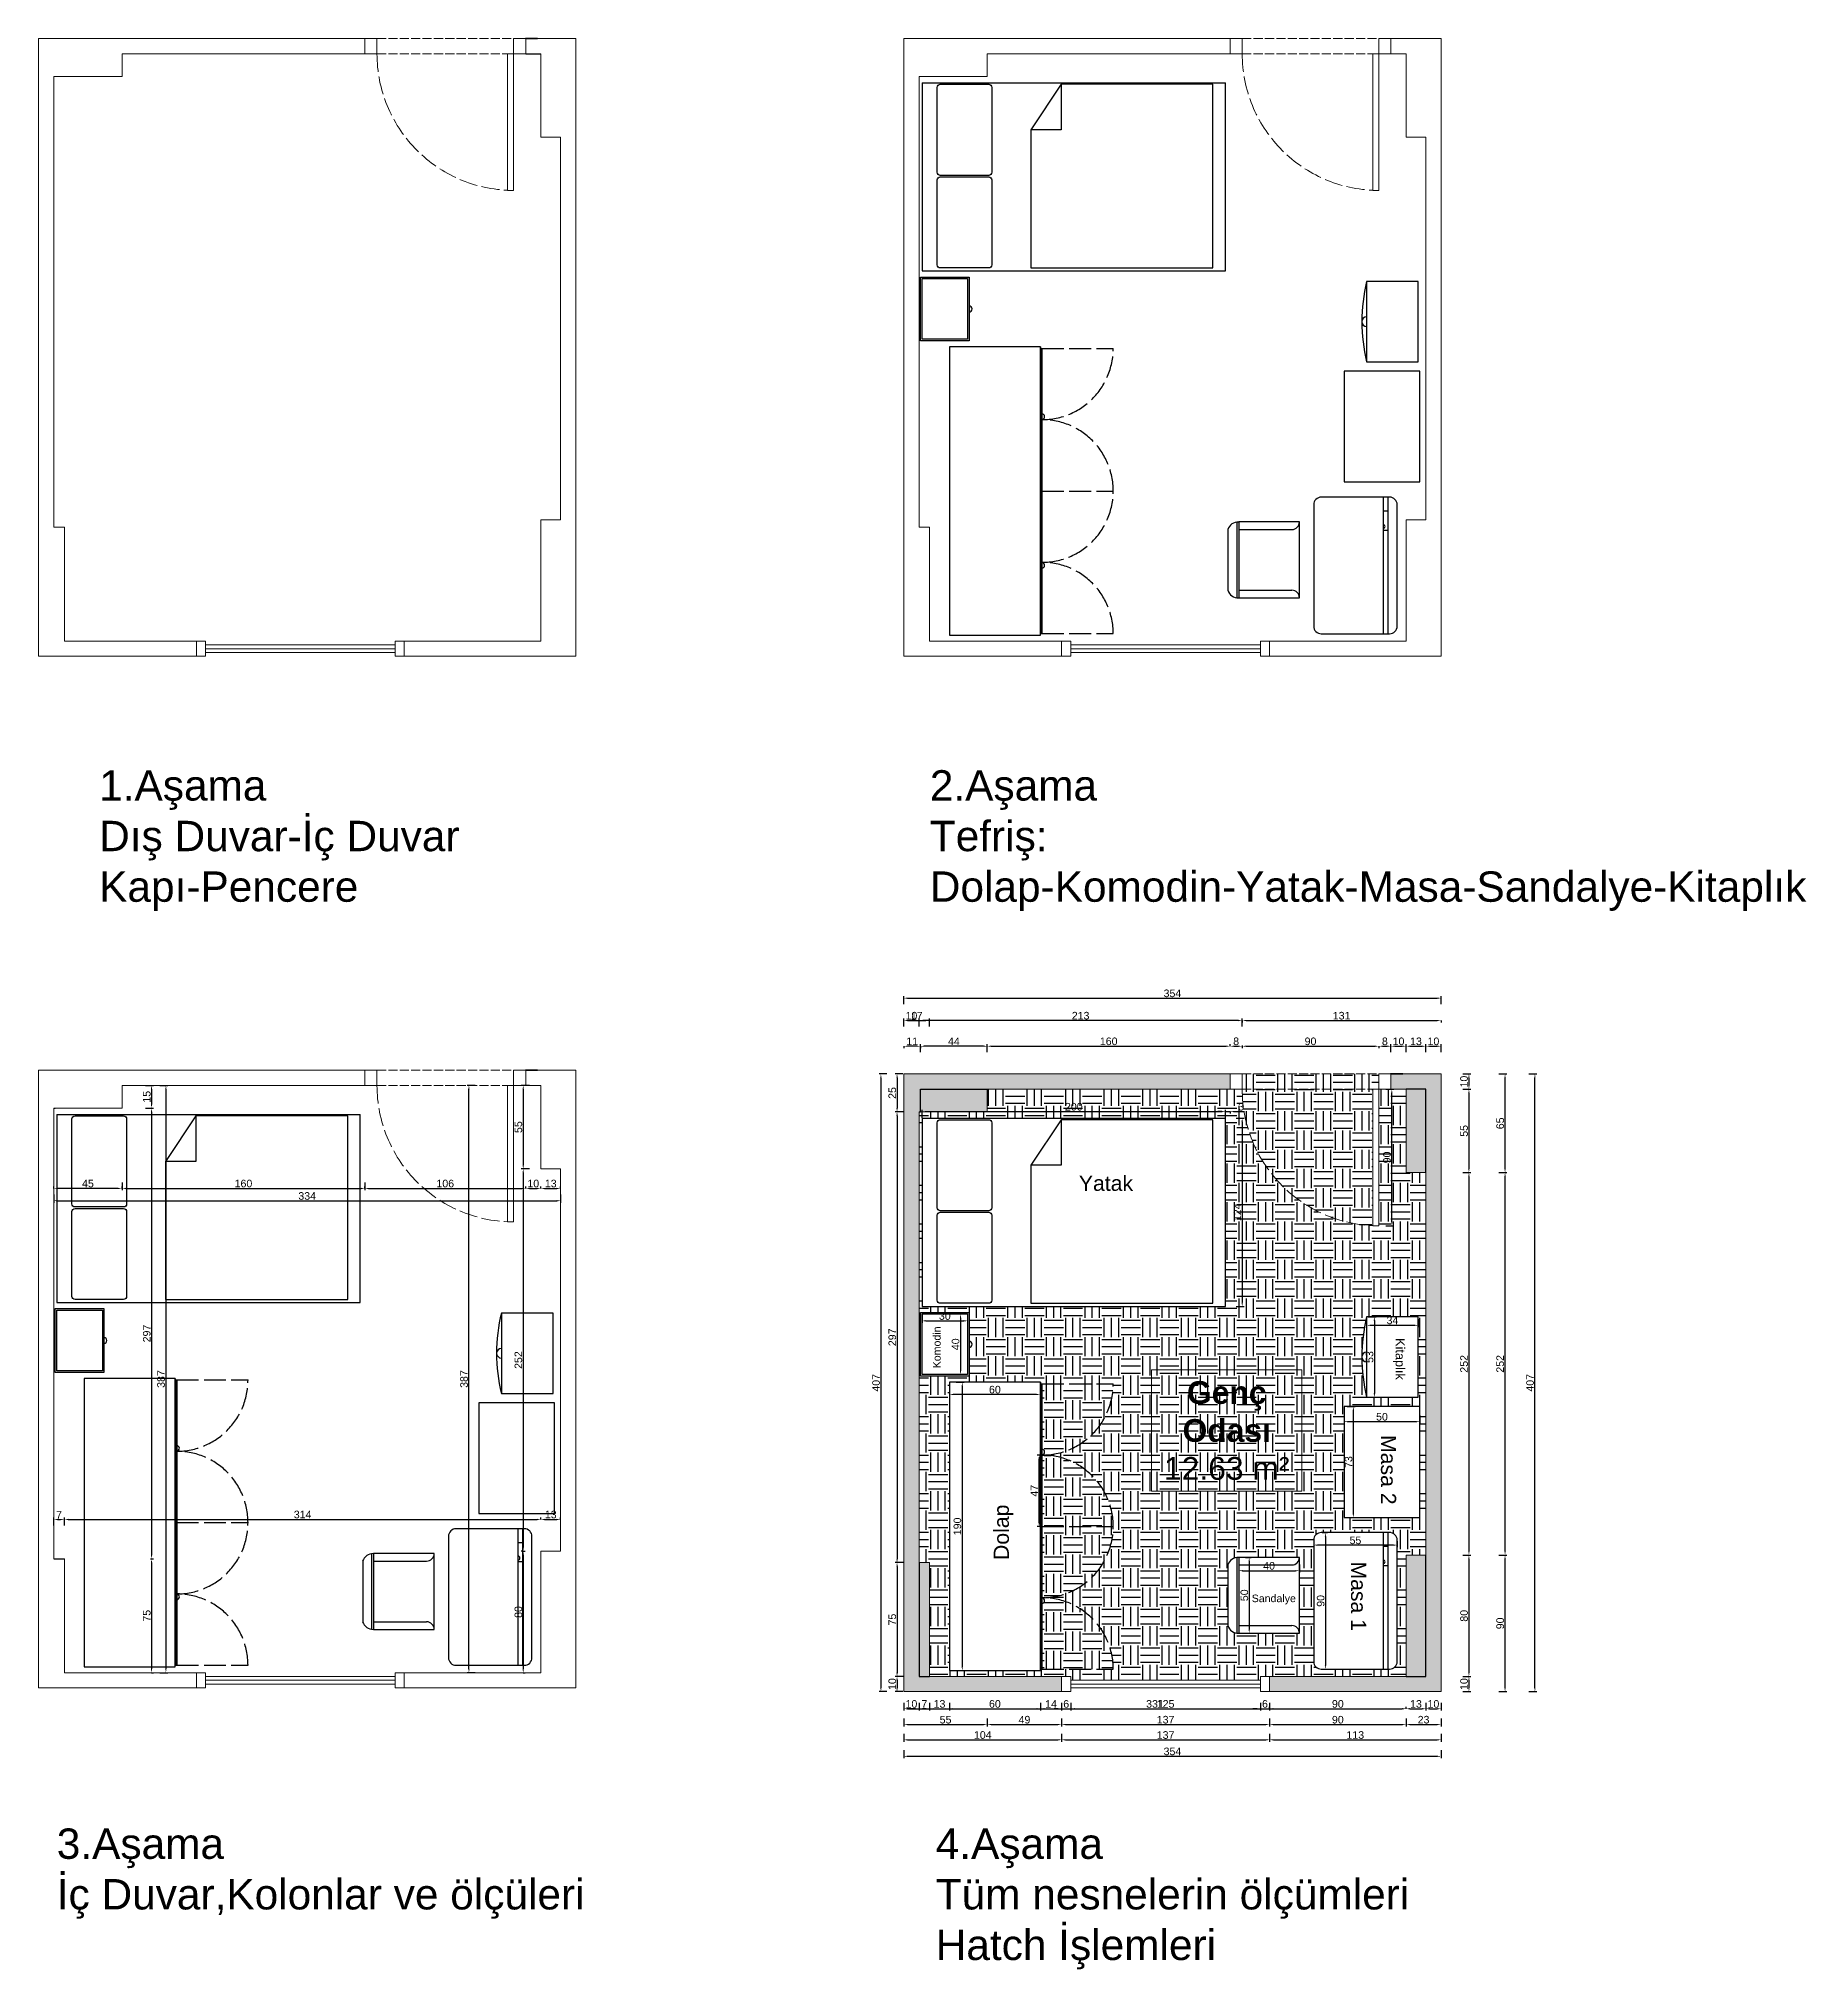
# Model space of a CAD drawing. Header units: centimetres. Extents: x 1662 to 2826, y 766 to 2039.
import ezdxf

# ---------------------------------------------------------------- set-up
doc = ezdxf.new("R2010")
doc.units = ezdxf.units.CM
doc.linetypes.add('ACAD_ISO02W100', pattern=[15, 12, -3])
for name, color, linetype, lineweight in [('duvarlar', 7, 'Continuous', 15), ('kapı', 180, 'Continuous', 13), ('pencere', 200, 'Continuous', 9), ('yazılar', 7, 'Continuous', 5), ('ölçü', 20, 'Continuous', 5)]:
    doc.layers.add(name, color=color, linetype=linetype, lineweight=lineweight)
for name, color, linetype in [('hatch', 251, 'Continuous'), ('kolon-hatch', 251, 'Continuous'), ('tefriş', 7, 'Continuous')]:
    doc.layers.add(name, color=color, linetype=linetype)
doc.styles.get("Standard").update_dxf_attribs({"font": 'arial.ttf'})
doc.dimstyles.new('ISO-25', dxfattribs={"dimtxt": 5, "dimasz": 2.5, "dimexe": 1.25, "dimexo": 0.625, "dimtad": 1, "dimtxsty": 'Standard', "dimcen": 2.5, "dimadec": 0, "dimazin": 0, "dimtfac": 1, "dimtmove": 0, "dimatfit": 3, "dimfxl": 4, "dimfxlon": 1, "dimarcsym": 0})

msp = doc.modelspace()

# ---------------------------------------------------------------- texts
at = {"layer": 'yazılar', "attachment_point": 1}
for s, width, heights, insert, char_height in [('1.Aşama\\PDış Duvar-İç Duvar\\PKapı-Pencere', 328.62166, [96.585], (1701.412, 1556.563), 20), ('2.Aşama\\PTefriş: Dolap-Komodin-Yatak-Masa-Sandalye-Kitaplık', 351.31094, [0], (2248.824, 1556.563), 20), ('Yatak', 35.77645, [0], (2347.04, 1289.402), 10), ('Sandalye', 47.50584, [0], (2460.947, 1013.378), 5), ('3.Aşama\\Pİç Duvar,Kolonlar ve ölçüleri', 381.31584, [147.602], (1673.475, 859.24), 20), ('4.Aşama\\PTüm nesnelerin ölçümleri\\PHatch İşlemleri', 381.31584, [147.602], (2252.704, 859.24), 20)]:
    msp.add_mtext_dynamic_manual_height_columns(s, width=width, gutter_width=12.5, heights=heights, dxfattribs=dict(at, insert=insert, char_height=char_height))
for s, width, heights, insert, char_height, rotation in [('Komodin', 47.50584, [0], (2250.921, 1162.469), 5, 90), ('Kitaplık', 47.50584, [12.82], (2561.805, 1182.372), 6, 270), ('Masa 2', 47.50584, [0], (2556.144, 1118.495), 10, 270), ('Dolap', 35.77645, [0], (2290.926, 1036.151), 10, 90), ('Masa 1', 47.50584, [0], (2536.416, 1035.206), 10, 270)]:
    msp.add_mtext_dynamic_manual_height_columns(s, width=width, gutter_width=12.5, heights=heights, dxfattribs=dict(at, insert=insert, char_height=char_height, rotation=rotation))
at = {"layer": 'yazılar', "insert": (2402.441, 1154.017), "char_height": 15, "attachment_point": 1, "bg_fill": 16, "box_fill_scale": 1.5, "bg_fill_color": 256, "bg_fill_transparency": 0}
msp.add_mtext_dynamic_manual_height_columns('\\pxqc;{\\fArial|b1|i0|c162|p34;Genç Odası\\P}12.63 m²', width=84.1062, gutter_width=12.5, heights=[72.848], dxfattribs=at)

# ---------------------------------------------------------------- blocks, each defined once
blk = doc.blocks.new('kapi')
at = {"layer": 'kapı'}
for p, q in [((-94, 0), (-94, 10)), ((-86, 10), (-94, 10)), ((-94, 10), (-86, 10)), ((-94, 10), (-86, 10)), ((-86, 10), (-94, 10)), ((-94, 0), (-86, 0)), ((-86, 0), (-86, 10)), ((4, 0), (4, 10)), ((4, 10), (12, 10)), ((12, 0), (4, 0)), ((12, 0), (12, 10))]:
    blk.add_line(p, q, dxfattribs=at)
at = {"layer": 'kapı', "linetype": 'ACAD_ISO02W100', "ltscale": 0.5}
for p, q in [((-86, 10), (4, 10)), ((-86, 0), (4, 0))]:
    blk.add_line(p, q, dxfattribs=at)
at = {"layer": 'kapı'}
blk.add_lwpolyline([(4, 0), (0, 0), (0, -90), (4, -90), (4, 0)], dxfattribs=at)
at = {"layer": 'kapı', "linetype": 'ACAD_ISO02W100'}
blk.add_arc((4, 0), 90, 180, 267.4527, dxfattribs=at)
blk = doc.blocks.new('pencere')
at = {"layer": 'pencere'}
for p, q in [((0, -2.5), (125, -2.5)), ((0, -5), (125, -5)), ((0, -7.5), (125, -7.5))]:
    blk.add_line(p, q, dxfattribs=at)
for points in [[(-6, 0), (-6, -10), (0, -10), (0, 0), (-6, 0)], [(131, 0), (125, 0), (125, -10), (131, -10), (131, 0)]]:
    blk.add_lwpolyline(points, dxfattribs=at)
blk = doc.blocks.new('dolap')
at = {"layer": 'tefriş'}
for p, q in [((60, 190), (60, 189)), ((60, 189), (61, 189)), ((60.5, 142), (60.5, 189)), ((61, 189), (61, 1)), ((61, 189), (61, 188)), ((60.5, 95), (60.5, 142)), ((61, 142), (61, 141)), ((60.5, 48), (60.5, 95)), ((60.5, 1), (60.5, 48)), ((61, 48), (61, 47)), ((61, 48), (61, 46)), ((0, 0), (60, 0)), ((60, 0), (60, 1)), ((60, 1), (61, 1))]:
    blk.add_line(p, q, dxfattribs=at)
at = {"layer": 'tefriş', "linetype": 'ACAD_ISO02W100', "ltscale": 1.2}
for p, q in [((61, 189), (108, 189)), ((61, 189), (108, 189)), ((61, 95), (108, 95)), ((61, 95), (108, 95)), ((61, 1), (108, 1))]:
    blk.add_line(p, q, dxfattribs=at)
at = {"layer": 'tefriş'}
for points in [[(60, 190), (0, 190), (0, 0)], [(60, 0), (60, 190)]]:
    blk.add_lwpolyline(points, dxfattribs=at)
at = {"layer": 'tefriş', "linetype": 'ACAD_ISO02W100', "ltscale": 1.2}
for centre, start, end in [((61, 189), 270, 0), ((61, 95), 0, 90), ((61, 95), 270, 0), ((61, 1), 0, 90)]:
    blk.add_arc(centre, 47, start, end, dxfattribs=at)
at = {"layer": 'tefriş'}
for centre in [(61, 144), (61, 46)]:
    blk.add_arc(centre, 1.75, 270, 90, dxfattribs=at)
blk = doc.blocks.new('kitaplık')
at = {"layer": 'tefriş'}
blk.add_line((0, 53), (-34, 53), dxfattribs=at)
blk.add_lwpolyline([(-34, 53), (-34, 0), (0, 0), (0, 53)], dxfattribs=at)
for centre, radius, start, end in [((74.6, 26.5), 111.8, 166.2911, 193.7089), ((-34, 26.5), 3.19, 90, 270)]:
    blk.add_arc(centre, radius, start, end, dxfattribs=at)
blk = doc.blocks.new('masa1')
at = {"layer": 'tefriş'}
for p, q in [((18.3, 45), (18.3, -45)), ((21.3, 45), (21.3, -45)), ((18.3, 36), (21.3, 36)), ((21.3, 36), (21.3, 23.1)), ((21.3, 23.1), (18.3, 23.1))]:
    blk.add_line(p, q, dxfattribs=at)
blk.add_lwpolyline([(-27.5, 40), (-27.5, -40, 0.414214), (-22.5, -45), (22.5, -45, 0.414214), (27.5, -40), (27.5, 40, 0.414214), (22.5, 45), (-22.5, 45, 0.414214)], format="xyb", close=True, dxfattribs=at)
blk.add_arc((18.3, 25.7), 1.27, 270, 90, dxfattribs=at)
blk = doc.blocks.new('komodin')
at = {"layer": 'tefriş'}
blk.add_lwpolyline([(0, 42), (32, 42), (32, 0), (0, 0)], close=True, dxfattribs=at)
blk.add_lwpolyline([(1, 41), (31, 41), (31, 1), (1, 1), (1, 41)], dxfattribs=at)
blk.add_arc((32, 21), 2, 270, 90, dxfattribs=at)
blk = doc.blocks.new('yastık')
at = {"layer": 'tefriş'}
blk.add_lwpolyline([(-16, 30), (16, 30, -0.414214), (18, 28), (18, -28, -0.414214), (16, -30), (-16, -30, -0.414214), (-18, -28), (-18, 28, -0.414214)], format="xyb", close=True, dxfattribs=at)
blk = doc.blocks.new('yorgan')
at = {"layer": 'tefriş'}
blk.add_line((20, 119.8), (0, 89.8), dxfattribs=at)
blk.add_lwpolyline([(0, 89.8), (0, -1.2), (120, -1.2), (120, 119.8), (20, 119.8), (20, 89.8)], close=True, dxfattribs=at)
blk = doc.blocks.new('yatak')
at = {"layer": 'tefriş'}
for points in [[(0, 124), (200, 124)], [(0, 124), (0, 0), (200, 0), (200, 124)]]:
    blk.add_lwpolyline(points, dxfattribs=at)
at = {"layer": 'tefriş', "rotation": 180.0000000000072}
blk.add_blockref('yastık', (28, 93), dxfattribs=at)
at = {"layer": 'tefriş'}
for name, p in [('yorgan', (71.7, 3.2)), ('yastık', (28, 32))]:
    blk.add_blockref(name, p, dxfattribs=at)
blk = doc.blocks.new('sandalye')
at = {"layer": 'tefriş'}
for p, q in [((-7.1, 20), (-7.1, -20)), ((-1.3, 24.9), (-1.3, -24.9)), ((40, 25), (0, 25)), ((0, 25), (0, -25)), ((0, 20), (35, 20)), ((40, 25), (40, 25)), ((0, -20), (35, -20)), ((40, -25), (40, -25))]:
    blk.add_line(p, q, dxfattribs=at)
blk.add_lwpolyline([(0, -25), (40, -25), (40, 25)], dxfattribs=at)
for centre, radius, start, end in [((-0.3, 17.8), 7.17, 87.8767, 162.4221), ((35, 25), 5, 270, 0), ((-0.3, -17.8), 7.17, 197.5779, 272.1233), ((35, -25), 5, 0, 90)]:
    blk.add_arc(centre, radius, start, end, dxfattribs=at)
blk = doc.blocks.new('*D90')
at = {"layer": 'Defpoints', "color": 0, "transparency": 16777216}
for p in [(1716.5, 1310.9), (1876.5, 1310.9), (1876.5, 1281)]:
    blk.add_point(p, dxfattribs=at)
at = {"layer": 'ölçü', "color": 0, "lineweight": -2, "transparency": 16777216}
for p, q in [((1716.5, 1285), (1716.5, 1279.8)), ((1876.5, 1285), (1876.5, 1279.8)), ((1719, 1281), (1874, 1281))]:
    blk.add_line(p, q, dxfattribs=at)
at = {"layer": 'ölçü', "color": 0, "transparency": 16777216}
for points in [[(1719, 1281.4), (1719, 1280.6), (1716.5, 1281)], [(1874, 1281.4), (1874, 1280.6), (1876.5, 1281)]]:
    blk.add_solid(points, dxfattribs=at)
at = {"layer": 'ölçü', "color": 0, "transparency": 16777216, "insert": (1796.5, 1284.2), "char_height": 5, "attachment_point": 5}
blk.add_mtext('160', dxfattribs=at)
blk = doc.blocks.new('*D91')
at = {"layer": 'Defpoints', "color": 0, "transparency": 16777216}
for p in [(1876.5, 1281), (1982.5, 1281), (1982.5, 1281)]:
    blk.add_point(p, dxfattribs=at)
at = {"layer": 'ölçü', "color": 0, "lineweight": -2, "transparency": 16777216}
for p, q in [((1876.5, 1281), (1876.5, 1282.3)), ((1879, 1281), (1980, 1281)), ((1982.5, 1281), (1982.5, 1282.3))]:
    blk.add_line(p, q, dxfattribs=at)
at = {"layer": 'ölçü', "color": 0, "transparency": 16777216}
for points in [[(1879, 1281.4), (1879, 1280.6), (1876.5, 1281)], [(1980, 1281.4), (1980, 1280.6), (1982.5, 1281)]]:
    blk.add_solid(points, dxfattribs=at)
at = {"layer": 'ölçü', "color": 0, "transparency": 16777216, "insert": (1929.5, 1284.2), "char_height": 5, "attachment_point": 5}
blk.add_mtext('106', dxfattribs=at)
blk = doc.blocks.new('*D92')
at = {"layer": 'Defpoints', "color": 0, "transparency": 16777216}
for p in [(1982.5, 1281), (1992.5, 1281), (1992.5, 1281)]:
    blk.add_point(p, dxfattribs=at)
at = {"layer": 'ölçü', "color": 0, "lineweight": -2, "transparency": 16777216}
for p, q in [((1982.5, 1281), (1982.5, 1282.3)), ((1985, 1281), (1990, 1281)), ((1992.5, 1281), (1992.5, 1282.3))]:
    blk.add_line(p, q, dxfattribs=at)
at = {"layer": 'ölçü', "color": 0, "transparency": 16777216}
for points in [[(1985, 1281.4), (1985, 1280.6), (1982.5, 1281)], [(1990, 1281.4), (1990, 1280.6), (1992.5, 1281)]]:
    blk.add_solid(points, dxfattribs=at)
at = {"layer": 'ölçü', "color": 0, "transparency": 16777216, "insert": (1987.5, 1284.2), "char_height": 5, "attachment_point": 5}
blk.add_mtext('10', dxfattribs=at)
blk = doc.blocks.new('*D93')
at = {"layer": 'Defpoints', "color": 0, "transparency": 16777216}
for p in [(1992.5, 1281), (2005.5, 1281), (2005.5, 1281)]:
    blk.add_point(p, dxfattribs=at)
at = {"layer": 'ölçü', "color": 0, "lineweight": -2, "transparency": 16777216}
for p, q in [((1992.5, 1281), (1992.5, 1282.3)), ((1995, 1281), (2003, 1281)), ((2005.5, 1281), (2005.5, 1282.3))]:
    blk.add_line(p, q, dxfattribs=at)
at = {"layer": 'ölçü', "color": 0, "transparency": 16777216}
for points in [[(1995, 1281.4), (1995, 1280.6), (1992.5, 1281)], [(2003, 1281.4), (2003, 1280.6), (2005.5, 1281)]]:
    blk.add_solid(points, dxfattribs=at)
at = {"layer": 'ölçü', "color": 0, "transparency": 16777216, "insert": (1999, 1284.2), "char_height": 5, "attachment_point": 5}
blk.add_mtext('13', dxfattribs=at)
blk = doc.blocks.new('*D94')
at = {"layer": 'Defpoints', "color": 0, "transparency": 16777216}
for p in [(1678.5, 1062.9), (1671.5, 1036.9), (1678.5, 1036.9)]:
    blk.add_point(p, dxfattribs=at)
at = {"layer": 'ölçü', "color": 0, "lineweight": -2, "transparency": 16777216}
for p, q in [((1671.5, 1058.9), (1671.5, 1064.1)), ((1674, 1062.9), (1676, 1062.9)), ((1678.5, 1058.9), (1678.5, 1064.1))]:
    blk.add_line(p, q, dxfattribs=at)
at = {"layer": 'ölçü', "color": 0, "transparency": 16777216}
for points in [[(1674, 1063.3), (1674, 1062.5), (1671.5, 1062.9)], [(1676, 1063.3), (1676, 1062.5), (1678.5, 1062.9)]]:
    blk.add_solid(points, dxfattribs=at)
at = {"layer": 'ölçü', "color": 0, "transparency": 16777216, "insert": (1675, 1066), "char_height": 5, "attachment_point": 5}
blk.add_mtext('7', dxfattribs=at)
blk = doc.blocks.new('*D95')
at = {"layer": 'Defpoints', "color": 0, "transparency": 16777216}
for p in [(1678.5, 1062.9), (1992.5, 1062.9), (1992.5, 1062.9)]:
    blk.add_point(p, dxfattribs=at)
at = {"layer": 'ölçü', "color": 0, "lineweight": -2, "transparency": 16777216}
for p, q in [((1678.5, 1062.9), (1678.5, 1064.1)), ((1681, 1062.9), (1990, 1062.9)), ((1992.5, 1062.9), (1992.5, 1064.1))]:
    blk.add_line(p, q, dxfattribs=at)
at = {"layer": 'ölçü', "color": 0, "transparency": 16777216}
for points in [[(1681, 1063.3), (1681, 1062.5), (1678.5, 1062.9)], [(1990, 1063.3), (1990, 1062.5), (1992.5, 1062.9)]]:
    blk.add_solid(points, dxfattribs=at)
at = {"layer": 'ölçü', "color": 0, "transparency": 16777216, "insert": (1835.5, 1066.1), "char_height": 5, "attachment_point": 5}
blk.add_mtext('314', dxfattribs=at)
blk = doc.blocks.new('*D96')
at = {"layer": 'Defpoints', "color": 0, "transparency": 16777216}
for p in [(1992.5, 1062.9), (2005.5, 1062.9), (2005.5, 1062)]:
    blk.add_point(p, dxfattribs=at)
at = {"layer": 'ölçü', "color": 0, "lineweight": -2, "transparency": 16777216}
for p, q in [((1992.5, 1062.9), (1992.5, 1064.1)), ((1995, 1062.9), (2003, 1062.9)), ((2005.5, 1062.6), (2005.5, 1064.1))]:
    blk.add_line(p, q, dxfattribs=at)
at = {"layer": 'ölçü', "color": 0, "transparency": 16777216}
for points in [[(1995, 1063.3), (1995, 1062.5), (1992.5, 1062.9)], [(2003, 1063.3), (2003, 1062.5), (2005.5, 1062.9)]]:
    blk.add_solid(points, dxfattribs=at)
at = {"layer": 'ölçü', "color": 0, "transparency": 16777216, "insert": (1999, 1066.1), "char_height": 5, "attachment_point": 5}
blk.add_mtext('13', dxfattribs=at)
blk = doc.blocks.new('*D97')
at = {"layer": 'Defpoints', "color": 0, "transparency": 16777216}
for p in [(1671.5, 1333.9), (2005.5, 1333.9), (2005.5, 1272.9)]:
    blk.add_point(p, dxfattribs=at)
at = {"layer": 'ölçü', "color": 0, "lineweight": -2, "transparency": 16777216}
for p, q in [((1671.5, 1276.9), (1671.5, 1271.6)), ((1674, 1272.9), (2003, 1272.9)), ((2005.5, 1276.9), (2005.5, 1271.6))]:
    blk.add_line(p, q, dxfattribs=at)
at = {"layer": 'ölçü', "color": 0, "transparency": 16777216}
for points in [[(1674, 1273.3), (1674, 1272.4), (1671.5, 1272.9)], [(2003, 1273.3), (2003, 1272.4), (2005.5, 1272.9)]]:
    blk.add_solid(points, dxfattribs=at)
at = {"layer": 'ölçü', "color": 0, "transparency": 16777216, "insert": (1838.5, 1276), "char_height": 5, "attachment_point": 5}
blk.add_mtext('334', dxfattribs=at)
blk = doc.blocks.new('*D98')
at = {"layer": 'Defpoints', "color": 0, "transparency": 16777216}
for p in [(1671.5, 1281), (1671.5, 1281), (1716.5, 1281)]:
    blk.add_point(p, dxfattribs=at)
at = {"layer": 'ölçü', "color": 0, "lineweight": -2, "transparency": 16777216}
for p, q in [((1671.5, 1281), (1671.5, 1282.3)), ((1714, 1281), (1674, 1281)), ((1716.5, 1281), (1716.5, 1282.3))]:
    blk.add_line(p, q, dxfattribs=at)
at = {"layer": 'ölçü', "color": 0, "transparency": 16777216}
for points in [[(1674, 1281.4), (1674, 1280.6), (1671.5, 1281)], [(1714, 1281.4), (1714, 1280.6), (1716.5, 1281)]]:
    blk.add_solid(points, dxfattribs=at)
at = {"layer": 'ölçü', "color": 0, "transparency": 16777216, "insert": (1694, 1284.2), "char_height": 5, "attachment_point": 5}
blk.add_mtext('45', dxfattribs=at)
blk = doc.blocks.new('*D99')
at = {"layer": 'Defpoints', "color": 0, "transparency": 16777216}
for p in [(1716.5, 1348.9), (1716.5, 1333.9), (1735.9, 1333.9)]:
    blk.add_point(p, dxfattribs=at)
at = {"layer": 'ölçü', "color": 0, "lineweight": -2, "transparency": 16777216}
for p, q in [((1731.9, 1348.9), (1737.2, 1348.9)), ((1735.9, 1346.4), (1735.9, 1336.4)), ((1731.9, 1333.9), (1737.2, 1333.9))]:
    blk.add_line(p, q, dxfattribs=at)
at = {"layer": 'ölçü', "color": 0, "transparency": 16777216}
for points in [[(1735.5, 1346.4), (1736.3, 1346.4), (1735.9, 1348.9)], [(1735.5, 1336.4), (1736.3, 1336.4), (1735.9, 1333.9)]]:
    blk.add_solid(points, dxfattribs=at)
at = {"layer": 'ölçü', "color": 0, "transparency": 16777216, "insert": (1732.8, 1341.4), "char_height": 5, "attachment_point": 5, "rotation": 90}
blk.add_mtext('15', dxfattribs=at)
blk = doc.blocks.new('*D100')
at = {"layer": 'Defpoints', "color": 0, "transparency": 16777216}
for p in [(1734.6, 1333.9), (1734.6, 1036.9), (1735.9, 1036.9)]:
    blk.add_point(p, dxfattribs=at)
at = {"layer": 'ölçü', "color": 0, "lineweight": -2, "transparency": 16777216}
for p, q in [((1735.2, 1333.9), (1737.2, 1333.9)), ((1735.9, 1331.4), (1735.9, 1039.4)), ((1735.2, 1036.9), (1737.2, 1036.9))]:
    blk.add_line(p, q, dxfattribs=at)
at = {"layer": 'ölçü', "color": 0, "transparency": 16777216}
for points in [[(1735.5, 1331.4), (1736.3, 1331.4), (1735.9, 1333.9)], [(1735.5, 1039.4), (1736.3, 1039.4), (1735.9, 1036.9)]]:
    blk.add_solid(points, dxfattribs=at)
at = {"layer": 'ölçü', "color": 0, "transparency": 16777216, "insert": (1732.8, 1185.4), "char_height": 5, "attachment_point": 5, "rotation": 90}
blk.add_mtext('297', dxfattribs=at)
blk = doc.blocks.new('*D101')
at = {"layer": 'Defpoints', "color": 0, "transparency": 16777216}
for p in [(1735.9, 1036.9), (1735.9, 961.9), (1735.9, 961.9)]:
    blk.add_point(p, dxfattribs=at)
at = {"layer": 'ölçü', "color": 0, "lineweight": -2, "transparency": 16777216}
for p, q in [((1735.9, 1036.9), (1737.2, 1036.9)), ((1735.9, 1034.4), (1735.9, 964.4)), ((1735.9, 961.9), (1737.2, 961.9))]:
    blk.add_line(p, q, dxfattribs=at)
at = {"layer": 'ölçü', "color": 0, "transparency": 16777216}
for points in [[(1735.5, 1034.4), (1736.3, 1034.4), (1735.9, 1036.9)], [(1735.5, 964.4), (1736.3, 964.4), (1735.9, 961.9)]]:
    blk.add_solid(points, dxfattribs=at)
at = {"layer": 'ölçü', "color": 0, "transparency": 16777216, "insert": (1732.8, 999.4), "char_height": 5, "attachment_point": 5, "rotation": 90}
blk.add_mtext('75', dxfattribs=at)
blk = doc.blocks.new('*D102')
at = {"layer": 'Defpoints', "color": 0, "transparency": 16777216}
for p in [(1992.5, 1348.9), (1980.9, 1293.9), (1992.5, 1293.9)]:
    blk.add_point(p, dxfattribs=at)
at = {"layer": 'ölçü', "color": 0, "lineweight": -2, "transparency": 16777216}
for p, q in [((1984.9, 1348.9), (1979.6, 1348.9)), ((1980.9, 1346.4), (1980.9, 1296.4)), ((1984.9, 1293.9), (1979.6, 1293.9))]:
    blk.add_line(p, q, dxfattribs=at)
at = {"layer": 'ölçü', "color": 0, "transparency": 16777216}
for points in [[(1980.4, 1346.4), (1981.3, 1346.4), (1980.9, 1348.9)], [(1980.4, 1296.4), (1981.3, 1296.4), (1980.9, 1293.9)]]:
    blk.add_solid(points, dxfattribs=at)
at = {"layer": 'ölçü', "color": 0, "transparency": 16777216, "insert": (1977.7, 1321.4), "char_height": 5, "attachment_point": 5, "rotation": 90}
blk.add_mtext('55', dxfattribs=at)
blk = doc.blocks.new('*D104')
at = {"layer": 'Defpoints', "color": 0, "transparency": 16777216}
for p in [(1980.9, 1293.9), (1980.9, 1041.9), (1980.9, 1041.9)]:
    blk.add_point(p, dxfattribs=at)
at = {"layer": 'ölçü', "color": 0, "lineweight": -2, "transparency": 16777216}
for p, q in [((1980.9, 1293.9), (1979.6, 1293.9)), ((1980.9, 1291.4), (1980.9, 1044.4)), ((1980.9, 1041.9), (1979.6, 1041.9))]:
    blk.add_line(p, q, dxfattribs=at)
at = {"layer": 'ölçü', "color": 0, "transparency": 16777216}
for points in [[(1980.4, 1291.4), (1981.3, 1291.4), (1980.9, 1293.9)], [(1980.4, 1044.4), (1981.3, 1044.4), (1980.9, 1041.9)]]:
    blk.add_solid(points, dxfattribs=at)
at = {"layer": 'ölçü', "color": 0, "transparency": 16777216, "insert": (1977.7, 1167.9), "char_height": 5, "attachment_point": 5, "rotation": 90}
blk.add_mtext('252', dxfattribs=at)
blk = doc.blocks.new('*D105')
at = {"layer": 'Defpoints', "color": 0, "transparency": 16777216}
for p in [(1980.9, 1041.9), (1980.9, 961.9), (1980.9, 961.9)]:
    blk.add_point(p, dxfattribs=at)
at = {"layer": 'ölçü', "color": 0, "lineweight": -2, "transparency": 16777216}
for p, q in [((1980.9, 1041.9), (1982.1, 1041.9)), ((1980.9, 1039.4), (1980.9, 964.4)), ((1980.9, 961.9), (1982.1, 961.9))]:
    blk.add_line(p, q, dxfattribs=at)
at = {"layer": 'ölçü', "color": 0, "transparency": 16777216}
for points in [[(1980.4, 1039.4), (1981.3, 1039.4), (1980.9, 1041.9)], [(1980.4, 964.4), (1981.3, 964.4), (1980.9, 961.9)]]:
    blk.add_solid(points, dxfattribs=at)
at = {"layer": 'ölçü', "color": 0, "transparency": 16777216, "insert": (1977.7, 1001.9), "char_height": 5, "attachment_point": 5, "rotation": 90}
blk.add_mtext('80', dxfattribs=at)
blk = doc.blocks.new('*D106')
at = {"layer": 'Defpoints', "color": 0, "transparency": 16777216}
for p in [(1737.2, 1348.9), (1737.2, 961.9), (1745.4, 961.9)]:
    blk.add_point(p, dxfattribs=at)
at = {"layer": 'ölçü', "color": 0, "lineweight": -2, "transparency": 16777216}
for p, q in [((1741.4, 1348.9), (1746.6, 1348.9)), ((1745.4, 1346.4), (1745.4, 964.4)), ((1741.4, 961.9), (1746.6, 961.9))]:
    blk.add_line(p, q, dxfattribs=at)
at = {"layer": 'ölçü', "color": 0, "transparency": 16777216}
for points in [[(1745, 1346.4), (1745.8, 1346.4), (1745.4, 1348.9)], [(1745, 964.4), (1745.8, 964.4), (1745.4, 961.9)]]:
    blk.add_solid(points, dxfattribs=at)
at = {"layer": 'ölçü', "color": 0, "transparency": 16777216, "insert": (1742.2, 1155.4), "char_height": 5, "attachment_point": 5, "rotation": 90}
blk.add_mtext('387', dxfattribs=at)
blk = doc.blocks.new('*D110')
at = {"layer": 'Defpoints', "color": 0, "transparency": 16777216}
for p in [(1945.1, 1348.9), (1961.4, 1348.9), (1961.4, 961.9)]:
    blk.add_point(p, dxfattribs=at)
at = {"layer": 'ölçü', "color": 0, "lineweight": -2, "transparency": 16777216}
for p, q in [((1949.1, 1348.9), (1943.9, 1348.9)), ((1945.1, 964.4), (1945.1, 1346.4)), ((1949.1, 961.9), (1943.9, 961.9))]:
    blk.add_line(p, q, dxfattribs=at)
at = {"layer": 'ölçü', "color": 0, "transparency": 16777216}
for points in [[(1944.7, 1346.4), (1945.5, 1346.4), (1945.1, 1348.9)], [(1944.7, 964.4), (1945.5, 964.4), (1945.1, 961.9)]]:
    blk.add_solid(points, dxfattribs=at)
at = {"layer": 'ölçü', "color": 0, "transparency": 16777216, "insert": (1941.9, 1155.4), "char_height": 5, "attachment_point": 5, "rotation": 90}
blk.add_mtext('387', dxfattribs=at)
blk = doc.blocks.new('*D122')
at = {"layer": 'Defpoints', "color": 0, "transparency": 16777216}
for p in [(2261.7, 1153.3), (2261.7, 963.3), (2270.2, 963.3)]:
    blk.add_point(p, dxfattribs=at)
at = {"layer": 'ölçü', "color": 0, "lineweight": -2, "transparency": 16777216}
for p, q in [((2266.2, 1153.3), (2271.4, 1153.3)), ((2270.2, 1150.8), (2270.2, 965.8)), ((2266.2, 963.3), (2271.4, 963.3))]:
    blk.add_line(p, q, dxfattribs=at)
at = {"layer": 'ölçü', "color": 0, "transparency": 16777216}
for points in [[(2269.8, 1150.8), (2270.6, 1150.8), (2270.2, 1153.3)], [(2269.8, 965.8), (2270.6, 965.8), (2270.2, 963.3)]]:
    blk.add_solid(points, dxfattribs=at)
at = {"layer": 'ölçü', "color": 0, "transparency": 16777216, "insert": (2267, 1058.3), "char_height": 5, "attachment_point": 5, "rotation": 90}
blk.add_mtext('190', dxfattribs=at)
blk = doc.blocks.new('*D123')
at = {"layer": 'Defpoints', "color": 0, "transparency": 16777216}
for p in [(2261.7, 1153.3), (2261.7, 1145.2), (2321.7, 1153.3)]:
    blk.add_point(p, dxfattribs=at)
at = {"layer": 'ölçü', "color": 0, "lineweight": -2, "transparency": 16777216}
for p, q in [((2261.7, 1149.2), (2261.7, 1144)), ((2319.2, 1145.2), (2264.2, 1145.2)), ((2321.7, 1149.2), (2321.7, 1144))]:
    blk.add_line(p, q, dxfattribs=at)
at = {"layer": 'ölçü', "color": 0, "transparency": 16777216}
for points in [[(2264.2, 1145.6), (2264.2, 1144.8), (2261.7, 1145.2)], [(2319.2, 1145.6), (2319.2, 1144.8), (2321.7, 1145.2)]]:
    blk.add_solid(points, dxfattribs=at)
at = {"layer": 'ölçü', "color": 0, "transparency": 16777216, "insert": (2291.7, 1148.4), "char_height": 5, "attachment_point": 5}
blk.add_mtext('60', dxfattribs=at)
blk = doc.blocks.new('*D124')
at = {"layer": 'Defpoints', "color": 0, "transparency": 16777216}
for p in [(2243.7, 1198.3), (2273.7, 1198.3), (2273.7, 1193.7)]:
    blk.add_point(p, dxfattribs=at)
at = {"layer": 'ölçü', "color": 0, "lineweight": -2, "transparency": 16777216}
for p, q in [((2243.7, 1197.7), (2243.7, 1192.5)), ((2273.7, 1197.7), (2273.7, 1192.5)), ((2246.2, 1193.7), (2271.2, 1193.7))]:
    blk.add_line(p, q, dxfattribs=at)
at = {"layer": 'ölçü', "color": 0, "transparency": 16777216}
for points in [[(2246.2, 1194.2), (2246.2, 1193.3), (2243.7, 1193.7)], [(2271.2, 1194.2), (2271.2, 1193.3), (2273.7, 1193.7)]]:
    blk.add_solid(points, dxfattribs=at)
at = {"layer": 'ölçü', "color": 0, "transparency": 16777216, "insert": (2258.7, 1196.9), "char_height": 5, "attachment_point": 5}
blk.add_mtext('30', dxfattribs=at)
blk = doc.blocks.new('*D125')
at = {"layer": 'Defpoints', "color": 0, "transparency": 16777216}
for p in [(2272, 1198.3), (2269, 1158.3), (2272, 1158.3)]:
    blk.add_point(p, dxfattribs=at)
at = {"layer": 'ölçü', "color": 0, "lineweight": -2, "transparency": 16777216}
for p, q in [((2271.4, 1198.3), (2267.8, 1198.3)), ((2269, 1195.8), (2269, 1160.8)), ((2271.4, 1158.3), (2267.8, 1158.3))]:
    blk.add_line(p, q, dxfattribs=at)
at = {"layer": 'ölçü', "color": 0, "transparency": 16777216}
for points in [[(2268.6, 1195.8), (2269.4, 1195.8), (2269, 1198.3)], [(2268.6, 1160.8), (2269.4, 1160.8), (2269, 1158.3)]]:
    blk.add_solid(points, dxfattribs=at)
at = {"layer": 'ölçü', "color": 0, "transparency": 16777216, "insert": (2265.8, 1178.3), "char_height": 5, "attachment_point": 5, "rotation": 90}
blk.add_mtext('40', dxfattribs=at)
blk = doc.blocks.new('*D126')
at = {"layer": 'Defpoints', "color": 0, "transparency": 16777216}
for p in [(2243.7, 1323.5), (2443.7, 1331.6), (2443.7, 1323.5)]:
    blk.add_point(p, dxfattribs=at)
at = {"layer": 'ölçü', "color": 0, "lineweight": -2, "transparency": 16777216}
for p, q in [((2243.7, 1327.6), (2243.7, 1332.8)), ((2246.2, 1331.6), (2441.2, 1331.6)), ((2443.7, 1327.6), (2443.7, 1332.8))]:
    blk.add_line(p, q, dxfattribs=at)
at = {"layer": 'ölçü', "color": 0, "transparency": 16777216}
for points in [[(2246.2, 1332), (2246.2, 1331.2), (2243.7, 1331.6)], [(2441.2, 1332), (2441.2, 1331.2), (2443.7, 1331.6)]]:
    blk.add_solid(points, dxfattribs=at)
at = {"layer": 'ölçü', "color": 0, "transparency": 16777216, "insert": (2343.7, 1334.8), "char_height": 5, "attachment_point": 5}
blk.add_mtext('200', dxfattribs=at)
blk = doc.blocks.new('*D128')
at = {"layer": 'Defpoints', "color": 0, "transparency": 16777216}
for p in [(2443.7, 1327.3), (2443.7, 1203.3), (2454.7, 1203.3)]:
    blk.add_point(p, dxfattribs=at)
at = {"layer": 'ölçü', "color": 0, "lineweight": -2, "transparency": 16777216}
for p, q in [((2450.7, 1327.3), (2455.9, 1327.3)), ((2454.7, 1324.8), (2454.7, 1205.8)), ((2450.7, 1203.3), (2455.9, 1203.3))]:
    blk.add_line(p, q, dxfattribs=at)
at = {"layer": 'ölçü', "color": 0, "transparency": 16777216}
for points in [[(2454.2, 1324.8), (2455.1, 1324.8), (2454.7, 1327.3)], [(2454.2, 1205.8), (2455.1, 1205.8), (2454.7, 1203.3)]]:
    blk.add_solid(points, dxfattribs=at)
at = {"layer": 'ölçü', "color": 0, "transparency": 16777216, "insert": (2451.5, 1265.3), "char_height": 5, "attachment_point": 5, "rotation": 90}
blk.add_mtext('124', dxfattribs=at)
blk = doc.blocks.new('*D129')
at = {"layer": 'Defpoints', "color": 0, "transparency": 16777216}
for p in [(2536.7, 1196.4), (2570.7, 1196.4), (2570.7, 1190.8)]:
    blk.add_point(p, dxfattribs=at)
at = {"layer": 'ölçü', "color": 0, "lineweight": -2, "transparency": 16777216}
for p, q in [((2536.7, 1194.8), (2536.7, 1189.5)), ((2539.2, 1190.8), (2568.2, 1190.8)), ((2570.7, 1194.8), (2570.7, 1189.5))]:
    blk.add_line(p, q, dxfattribs=at)
at = {"layer": 'ölçü', "color": 0, "transparency": 16777216}
for points in [[(2539.2, 1191.2), (2539.2, 1190.4), (2536.7, 1190.8)], [(2568.2, 1191.2), (2568.2, 1190.4), (2570.7, 1190.8)]]:
    blk.add_solid(points, dxfattribs=at)
at = {"layer": 'ölçü', "color": 0, "transparency": 16777216, "insert": (2553.7, 1194), "char_height": 5, "attachment_point": 5}
blk.add_mtext('34', dxfattribs=at)
blk = doc.blocks.new('*D130')
at = {"layer": 'Defpoints', "color": 0, "transparency": 16777216}
for p in [(2536.7, 1196.4), (2536.7, 1143.4), (2541.8, 1143.4)]:
    blk.add_point(p, dxfattribs=at)
at = {"layer": 'ölçü', "color": 0, "lineweight": -2, "transparency": 16777216}
for p, q in [((2537.8, 1196.4), (2543, 1196.4)), ((2541.8, 1193.9), (2541.8, 1145.9)), ((2537.8, 1143.4), (2543, 1143.4))]:
    blk.add_line(p, q, dxfattribs=at)
at = {"layer": 'ölçü', "color": 0, "transparency": 16777216}
for points in [[(2541.3, 1193.9), (2542.2, 1193.9), (2541.8, 1196.4)], [(2541.3, 1145.9), (2542.2, 1145.9), (2541.8, 1143.4)]]:
    blk.add_solid(points, dxfattribs=at)
at = {"layer": 'ölçü', "color": 0, "transparency": 16777216, "insert": (2538.6, 1169.9), "char_height": 5, "attachment_point": 5, "rotation": 90}
blk.add_mtext('53', dxfattribs=at)
blk = doc.blocks.new('*D131')
at = {"layer": 'Defpoints', "color": 0, "transparency": 16777216}
for p in [(2521.8, 1137.2), (2571.8, 1137.2), (2521.8, 1127.3)]:
    blk.add_point(p, dxfattribs=at)
at = {"layer": 'ölçü', "color": 0, "lineweight": -2, "transparency": 16777216}
for p, q in [((2521.8, 1131.3), (2521.8, 1126)), ((2569.3, 1127.3), (2524.3, 1127.3)), ((2571.8, 1131.3), (2571.8, 1126))]:
    blk.add_line(p, q, dxfattribs=at)
at = {"layer": 'ölçü', "color": 0, "transparency": 16777216}
for points in [[(2524.3, 1127.7), (2524.3, 1126.9), (2521.8, 1127.3)], [(2569.3, 1127.7), (2569.3, 1126.9), (2571.8, 1127.3)]]:
    blk.add_solid(points, dxfattribs=at)
at = {"layer": 'ölçü', "color": 0, "transparency": 16777216, "insert": (2546.8, 1130.5), "char_height": 5, "attachment_point": 5}
blk.add_mtext('50', dxfattribs=at)
blk = doc.blocks.new('*D132')
at = {"layer": 'Defpoints', "color": 0, "transparency": 16777216}
for p in [(2521.8, 1137.2), (2521.8, 1064.2), (2527.9, 1064.2)]:
    blk.add_point(p, dxfattribs=at)
at = {"layer": 'ölçü', "color": 0, "lineweight": -2, "transparency": 16777216}
for p, q in [((2523.9, 1137.2), (2529.2, 1137.2)), ((2527.9, 1134.7), (2527.9, 1066.7)), ((2523.9, 1064.2), (2529.2, 1064.2))]:
    blk.add_line(p, q, dxfattribs=at)
at = {"layer": 'ölçü', "color": 0, "transparency": 16777216}
for points in [[(2527.5, 1134.7), (2528.4, 1134.7), (2527.9, 1137.2)], [(2527.5, 1066.7), (2528.4, 1066.7), (2527.9, 1064.2)]]:
    blk.add_solid(points, dxfattribs=at)
at = {"layer": 'ölçü', "color": 0, "transparency": 16777216, "insert": (2524.8, 1100.7), "char_height": 5, "attachment_point": 5, "rotation": 90}
blk.add_mtext('73', dxfattribs=at)
blk = doc.blocks.new('*D133')
at = {"layer": 'Defpoints', "color": 0, "transparency": 16777216}
for p in [(2506.8, 1054.2), (2506.8, 964.2), (2509.5, 964.2)]:
    blk.add_point(p, dxfattribs=at)
at = {"layer": 'ölçü', "color": 0, "lineweight": -2, "transparency": 16777216}
for p, q in [((2507.4, 1054.2), (2510.8, 1054.2)), ((2509.5, 1051.7), (2509.5, 966.7)), ((2507.4, 964.2), (2510.8, 964.2))]:
    blk.add_line(p, q, dxfattribs=at)
at = {"layer": 'ölçü', "color": 0, "transparency": 16777216}
for points in [[(2509.1, 1051.7), (2509.9, 1051.7), (2509.5, 1054.2)], [(2509.1, 966.7), (2509.9, 966.7), (2509.5, 964.2)]]:
    blk.add_solid(points, dxfattribs=at)
at = {"layer": 'ölçü', "color": 0, "transparency": 16777216, "insert": (2506.4, 1009.2), "char_height": 5, "attachment_point": 5, "rotation": 90}
blk.add_mtext('90', dxfattribs=at)
blk = doc.blocks.new('*D134')
at = {"layer": 'Defpoints', "color": 0, "transparency": 16777216}
for p in [(2501.8, 1049.2), (2501.8, 1046), (2556.8, 1049.2)]:
    blk.add_point(p, dxfattribs=at)
at = {"layer": 'ölçü', "color": 0, "lineweight": -2, "transparency": 16777216}
for p, q in [((2501.8, 1048.6), (2501.8, 1044.7)), ((2554.3, 1046), (2504.3, 1046)), ((2556.8, 1048.6), (2556.8, 1044.7))]:
    blk.add_line(p, q, dxfattribs=at)
at = {"layer": 'ölçü', "color": 0, "transparency": 16777216}
for points in [[(2504.3, 1046.4), (2504.3, 1045.5), (2501.8, 1046)], [(2554.3, 1046.4), (2554.3, 1045.5), (2556.8, 1046)]]:
    blk.add_solid(points, dxfattribs=at)
at = {"layer": 'ölçü', "color": 0, "transparency": 16777216, "insert": (2529.3, 1049.1), "char_height": 5, "attachment_point": 5}
blk.add_mtext('55', dxfattribs=at)
blk = doc.blocks.new('*D135')
at = {"layer": 'Defpoints', "color": 0, "transparency": 16777216}
for p in [(2456.1, 1037.9), (2456.1, 987.9), (2459.3, 987.9)]:
    blk.add_point(p, dxfattribs=at)
at = {"layer": 'ölçü', "color": 0, "lineweight": -2, "transparency": 16777216}
for p, q in [((2456.8, 1037.9), (2460.5, 1037.9)), ((2459.3, 1035.4), (2459.3, 990.4)), ((2456.8, 987.9), (2460.5, 987.9))]:
    blk.add_line(p, q, dxfattribs=at)
at = {"layer": 'ölçü', "color": 0, "transparency": 16777216}
for points in [[(2458.9, 1035.4), (2459.7, 1035.4), (2459.3, 1037.9)], [(2458.9, 990.4), (2459.7, 990.4), (2459.3, 987.9)]]:
    blk.add_solid(points, dxfattribs=at)
at = {"layer": 'ölçü', "color": 0, "transparency": 16777216, "insert": (2456.1, 1012.9), "char_height": 5, "attachment_point": 5, "rotation": 90}
blk.add_mtext('50', dxfattribs=at)
blk = doc.blocks.new('*D136')
at = {"layer": 'Defpoints', "color": 0, "transparency": 16777216}
for p in [(2452.4, 1037.9), (2492.4, 1037.9), (2492.4, 1029.1)]:
    blk.add_point(p, dxfattribs=at)
at = {"layer": 'ölçü', "color": 0, "lineweight": -2, "transparency": 16777216}
for p, q in [((2452.4, 1033.1), (2452.4, 1027.9)), ((2492.4, 1033.1), (2492.4, 1027.9)), ((2454.9, 1029.1), (2489.9, 1029.1))]:
    blk.add_line(p, q, dxfattribs=at)
at = {"layer": 'ölçü', "color": 0, "transparency": 16777216}
for points in [[(2454.9, 1029.5), (2454.9, 1028.7), (2452.4, 1029.1)], [(2489.9, 1029.5), (2489.9, 1028.7), (2492.4, 1029.1)]]:
    blk.add_solid(points, dxfattribs=at)
at = {"layer": 'ölçü', "color": 0, "transparency": 16777216, "insert": (2472.4, 1032.3), "char_height": 5, "attachment_point": 5}
blk.add_mtext('40', dxfattribs=at)
blk = doc.blocks.new('*D137')
at = {"layer": 'Defpoints', "color": 0, "transparency": 16777216}
for p in [(2320.9, 1105.3), (2322.7, 1105.3), (2322.7, 1058.3)]:
    blk.add_point(p, dxfattribs=at)
at = {"layer": 'ölçü', "color": 0, "lineweight": -2, "transparency": 16777216}
for p, q in [((2322.1, 1105.3), (2319.6, 1105.3)), ((2320.9, 1060.8), (2320.9, 1102.8)), ((2322.1, 1058.3), (2319.6, 1058.3))]:
    blk.add_line(p, q, dxfattribs=at)
at = {"layer": 'ölçü', "color": 0, "transparency": 16777216}
for points in [[(2320.4, 1102.8), (2321.3, 1102.8), (2320.9, 1105.3)], [(2320.4, 1060.8), (2321.3, 1060.8), (2320.9, 1058.3)]]:
    blk.add_solid(points, dxfattribs=at)
at = {"layer": 'ölçü', "color": 0, "transparency": 16777216, "insert": (2317.7, 1081.8), "char_height": 5, "attachment_point": 5, "rotation": 90}
blk.add_mtext('47', dxfattribs=at)
blk = doc.blocks.new('*D138')
at = {"layer": 'Defpoints', "color": 0, "transparency": 16777216}
for p in [(2544.7, 1346.4), (2553.3, 1346.4), (2544.7, 1256.4)]:
    blk.add_point(p, dxfattribs=at)
at = {"layer": 'ölçü', "color": 0, "lineweight": -2, "transparency": 16777216}
for p, q in [((2549.3, 1346.4), (2554.6, 1346.4)), ((2553.3, 1258.9), (2553.3, 1343.9)), ((2549.3, 1256.4), (2554.6, 1256.4))]:
    blk.add_line(p, q, dxfattribs=at)
at = {"layer": 'ölçü', "color": 0, "transparency": 16777216}
for points in [[(2552.9, 1343.9), (2553.7, 1343.9), (2553.3, 1346.4)], [(2552.9, 1258.9), (2553.7, 1258.9), (2553.3, 1256.4)]]:
    blk.add_solid(points, dxfattribs=at)
at = {"layer": 'ölçü', "color": 0, "transparency": 16777216, "insert": (2550.1, 1301.4), "char_height": 5, "attachment_point": 5, "rotation": 90}
blk.add_mtext('90', dxfattribs=at)
blk = doc.blocks.new('*D140')
at = {"layer": 'Defpoints', "color": 0, "transparency": 16777216}
for p in [(2286.7, 1374.7), (2446.7, 1374.7), (2446.7, 1374.7)]:
    blk.add_point(p, dxfattribs=at)
at = {"layer": 'ölçü', "color": 0, "lineweight": -2, "transparency": 16777216}
for p, q in [((2286.7, 1374.7), (2286.7, 1376)), ((2289.2, 1374.7), (2444.2, 1374.7)), ((2446.7, 1374.7), (2446.7, 1376))]:
    blk.add_line(p, q, dxfattribs=at)
at = {"layer": 'ölçü', "color": 0, "transparency": 16777216}
for points in [[(2289.2, 1375.1), (2289.2, 1374.3), (2286.7, 1374.7)], [(2444.2, 1375.1), (2444.2, 1374.3), (2446.7, 1374.7)]]:
    blk.add_solid(points, dxfattribs=at)
at = {"layer": 'ölçü', "color": 0, "transparency": 16777216, "insert": (2366.7, 1377.9), "char_height": 5, "attachment_point": 5}
blk.add_mtext('160', dxfattribs=at)
blk = doc.blocks.new('*D141')
at = {"layer": 'Defpoints', "color": 0, "transparency": 16777216}
for p in [(2446.7, 1374.7), (2454.7, 1375.7), (2454.7, 1374.7)]:
    blk.add_point(p, dxfattribs=at)
at = {"layer": 'ölçü', "color": 0, "lineweight": -2, "transparency": 16777216}
for p, q in [((2446.7, 1374.7), (2446.7, 1376)), ((2449.2, 1374.7), (2452.2, 1374.7)), ((2454.7, 1375.1), (2454.7, 1373.5))]:
    blk.add_line(p, q, dxfattribs=at)
at = {"layer": 'ölçü', "color": 0, "transparency": 16777216}
for points in [[(2449.2, 1375.1), (2449.2, 1374.3), (2446.7, 1374.7)], [(2452.2, 1375.1), (2452.2, 1374.3), (2454.7, 1374.7)]]:
    blk.add_solid(points, dxfattribs=at)
at = {"layer": 'ölçü', "color": 0, "transparency": 16777216, "insert": (2450.7, 1377.9), "char_height": 5, "attachment_point": 5}
blk.add_mtext('8', dxfattribs=at)
blk = doc.blocks.new('*D142')
at = {"layer": 'Defpoints', "color": 0, "transparency": 16777216}
for p in [(2454.7, 1375.7), (2544.7, 1375.1), (2544.7, 1374.7)]:
    blk.add_point(p, dxfattribs=at)
at = {"layer": 'ölçü', "color": 0, "lineweight": -2, "transparency": 16777216}
for p, q in [((2454.7, 1375.1), (2454.7, 1373.5)), ((2457.2, 1374.7), (2542.2, 1374.7)), ((2544.7, 1374.7), (2544.7, 1373.5))]:
    blk.add_line(p, q, dxfattribs=at)
at = {"layer": 'ölçü', "color": 0, "transparency": 16777216}
for points in [[(2457.2, 1375.1), (2457.2, 1374.3), (2454.7, 1374.7)], [(2542.2, 1375.1), (2542.2, 1374.3), (2544.7, 1374.7)]]:
    blk.add_solid(points, dxfattribs=at)
at = {"layer": 'ölçü', "color": 0, "transparency": 16777216, "insert": (2499.7, 1377.9), "char_height": 5, "attachment_point": 5}
blk.add_mtext('90', dxfattribs=at)
blk = doc.blocks.new('*D143')
at = {"layer": 'Defpoints', "color": 0, "transparency": 16777216}
for p in [(2544.7, 1375.1), (2552.7, 1374.7), (2552.7, 1356.4)]:
    blk.add_point(p, dxfattribs=at)
at = {"layer": 'ölçü', "color": 0, "lineweight": -2, "transparency": 16777216}
for p, q in [((2544.7, 1374.7), (2544.7, 1373.5)), ((2547.2, 1374.7), (2550.2, 1374.7)), ((2552.7, 1370.7), (2552.7, 1376))]:
    blk.add_line(p, q, dxfattribs=at)
at = {"layer": 'ölçü', "color": 0, "transparency": 16777216}
for points in [[(2547.2, 1375.1), (2547.2, 1374.3), (2544.7, 1374.7)], [(2550.2, 1375.1), (2550.2, 1374.3), (2552.7, 1374.7)]]:
    blk.add_solid(points, dxfattribs=at)
at = {"layer": 'ölçü', "color": 0, "transparency": 16777216, "insert": (2548.7, 1377.9), "char_height": 5, "attachment_point": 5}
blk.add_mtext('8', dxfattribs=at)
blk = doc.blocks.new('*D144')
at = {"layer": 'Defpoints', "color": 0, "transparency": 16777216}
for p in [(2562.7, 1374.7), (2552.7, 1356.4), (2562.7, 1346.4)]:
    blk.add_point(p, dxfattribs=at)
at = {"layer": 'ölçü', "color": 0, "lineweight": -2, "transparency": 16777216}
for p, q in [((2552.7, 1370.7), (2552.7, 1376)), ((2555.2, 1374.7), (2560.2, 1374.7)), ((2562.7, 1370.7), (2562.7, 1376))]:
    blk.add_line(p, q, dxfattribs=at)
at = {"layer": 'ölçü', "color": 0, "transparency": 16777216}
for points in [[(2555.2, 1375.1), (2555.2, 1374.3), (2552.7, 1374.7)], [(2560.2, 1375.1), (2560.2, 1374.3), (2562.7, 1374.7)]]:
    blk.add_solid(points, dxfattribs=at)
at = {"layer": 'ölçü', "color": 0, "transparency": 16777216, "insert": (2557.7, 1377.9), "char_height": 5, "attachment_point": 5}
blk.add_mtext('10', dxfattribs=at)
blk = doc.blocks.new('*D145')
at = {"layer": 'Defpoints', "color": 0, "transparency": 16777216}
for p in [(2575.7, 1374.7), (2562.7, 1346.4), (2575.7, 1346.4)]:
    blk.add_point(p, dxfattribs=at)
at = {"layer": 'ölçü', "color": 0, "lineweight": -2, "transparency": 16777216}
for p, q in [((2562.7, 1370.7), (2562.7, 1376)), ((2565.2, 1374.7), (2573.2, 1374.7)), ((2575.7, 1370.7), (2575.7, 1376))]:
    blk.add_line(p, q, dxfattribs=at)
at = {"layer": 'ölçü', "color": 0, "transparency": 16777216}
for points in [[(2565.2, 1375.1), (2565.2, 1374.3), (2562.7, 1374.7)], [(2573.2, 1375.1), (2573.2, 1374.3), (2575.7, 1374.7)]]:
    blk.add_solid(points, dxfattribs=at)
at = {"layer": 'ölçü', "color": 0, "transparency": 16777216, "insert": (2569.2, 1377.9), "char_height": 5, "attachment_point": 5}
blk.add_mtext('13', dxfattribs=at)
blk = doc.blocks.new('*D146')
at = {"layer": 'Defpoints', "color": 0, "transparency": 16777216}
for p in [(2585.7, 1374.7), (2585.7, 1356.4), (2575.7, 1346.4)]:
    blk.add_point(p, dxfattribs=at)
at = {"layer": 'ölçü', "color": 0, "lineweight": -2, "transparency": 16777216}
for p, q in [((2575.7, 1370.7), (2575.7, 1376)), ((2578.2, 1374.7), (2583.2, 1374.7)), ((2585.7, 1370.7), (2585.7, 1376))]:
    blk.add_line(p, q, dxfattribs=at)
at = {"layer": 'ölçü', "color": 0, "transparency": 16777216}
for points in [[(2578.2, 1375.1), (2578.2, 1374.3), (2575.7, 1374.7)], [(2583.2, 1375.1), (2583.2, 1374.3), (2585.7, 1374.7)]]:
    blk.add_solid(points, dxfattribs=at)
at = {"layer": 'ölçü', "color": 0, "transparency": 16777216, "insert": (2580.7, 1377.9), "char_height": 5, "attachment_point": 5}
blk.add_mtext('10', dxfattribs=at)
blk = doc.blocks.new('*D148')
at = {"layer": 'Defpoints', "color": 0, "transparency": 16777216}
for p in [(2242.7, 1374.7), (2242.7, 1346.4), (2286.7, 1346.4)]:
    blk.add_point(p, dxfattribs=at)
at = {"layer": 'ölçü', "color": 0, "lineweight": -2, "transparency": 16777216}
for p, q in [((2242.7, 1370.7), (2242.7, 1376)), ((2284.2, 1374.7), (2245.2, 1374.7)), ((2286.7, 1370.7), (2286.7, 1376))]:
    blk.add_line(p, q, dxfattribs=at)
at = {"layer": 'ölçü', "color": 0, "transparency": 16777216}
for points in [[(2245.2, 1375.1), (2245.2, 1374.3), (2242.7, 1374.7)], [(2284.2, 1375.1), (2284.2, 1374.3), (2286.7, 1374.7)]]:
    blk.add_solid(points, dxfattribs=at)
at = {"layer": 'ölçü', "color": 0, "transparency": 16777216, "insert": (2264.7, 1377.9), "char_height": 5, "attachment_point": 5}
blk.add_mtext('44', dxfattribs=at)
blk = doc.blocks.new('*D150')
at = {"layer": 'Defpoints', "color": 0, "transparency": 16777216}
for p in [(2443.7, 1331.6), (2446.7, 1331.6), (2446.7, 1331.6)]:
    blk.add_point(p, dxfattribs=at)
at = {"layer": 'ölçü', "color": 0, "lineweight": -2, "transparency": 16777216}
for p, q in [((2441.2, 1331.6), (2438.7, 1331.6)), ((2443.7, 1331.6), (2443.7, 1332.8)), ((2443.7, 1331.6), (2446.7, 1331.6)), ((2446.7, 1331.6), (2446.7, 1330.3)), ((2449.2, 1331.6), (2456.2, 1331.6))]:
    blk.add_line(p, q, dxfattribs=at)
at = {"layer": 'ölçü', "color": 0, "transparency": 16777216}
for points in [[(2441.2, 1332), (2441.2, 1331.2), (2443.7, 1331.6)], [(2449.2, 1332), (2449.2, 1331.2), (2446.7, 1331.6)]]:
    blk.add_solid(points, dxfattribs=at)
at = {"layer": 'ölçü', "color": 0, "transparency": 16777216, "insert": (2454, 1334.8), "char_height": 5, "attachment_point": 5}
blk.add_mtext('3', dxfattribs=at)
blk = doc.blocks.new('*D152')
at = {"layer": 'Defpoints', "color": 0, "transparency": 16777216}
for p in [(2241.7, 1391.6), (2454.7, 1356.4), (2241.7, 1331.4)]:
    blk.add_point(p, dxfattribs=at)
at = {"layer": 'ölçü', "color": 0, "lineweight": -2, "transparency": 16777216}
for p, q in [((2241.7, 1387.6), (2241.7, 1392.9)), ((2452.2, 1391.6), (2244.2, 1391.6)), ((2454.7, 1387.6), (2454.7, 1392.9))]:
    blk.add_line(p, q, dxfattribs=at)
at = {"layer": 'ölçü', "color": 0, "transparency": 16777216}
for points in [[(2244.2, 1392), (2244.2, 1391.2), (2241.7, 1391.6)], [(2452.2, 1392), (2452.2, 1391.2), (2454.7, 1391.6)]]:
    blk.add_solid(points, dxfattribs=at)
at = {"layer": 'ölçü', "color": 0, "transparency": 16777216, "insert": (2348.2, 1394.8), "char_height": 5, "attachment_point": 5}
blk.add_mtext('213', dxfattribs=at)
blk = doc.blocks.new('*D153')
at = {"layer": 'Defpoints', "color": 0, "transparency": 16777216}
for p in [(2454.7, 1391.6), (2585.7, 1391.6), (2585.7, 1391.6)]:
    blk.add_point(p, dxfattribs=at)
at = {"layer": 'ölçü', "color": 0, "lineweight": -2, "transparency": 16777216}
for p, q in [((2454.7, 1391.6), (2454.7, 1390.4)), ((2457.2, 1391.6), (2583.2, 1391.6)), ((2585.7, 1391.6), (2585.7, 1390.4))]:
    blk.add_line(p, q, dxfattribs=at)
at = {"layer": 'ölçü', "color": 0, "transparency": 16777216}
for points in [[(2457.2, 1392), (2457.2, 1391.2), (2454.7, 1391.6)], [(2583.2, 1392), (2583.2, 1391.2), (2585.7, 1391.6)]]:
    blk.add_solid(points, dxfattribs=at)
at = {"layer": 'ölçü', "color": 0, "transparency": 16777216, "insert": (2520.2, 1394.8), "char_height": 5, "attachment_point": 5}
blk.add_mtext('131', dxfattribs=at)
blk = doc.blocks.new('*D154')
at = {"layer": 'Defpoints', "color": 0, "transparency": 16777216}
for p in [(2585.7, 1406.4), (2231.7, 1356.4), (2585.7, 1356.4)]:
    blk.add_point(p, dxfattribs=at)
at = {"layer": 'ölçü', "color": 0, "lineweight": -2, "transparency": 16777216}
for p, q in [((2231.7, 1402.4), (2231.7, 1407.6)), ((2234.2, 1406.4), (2583.2, 1406.4)), ((2585.7, 1402.4), (2585.7, 1407.6))]:
    blk.add_line(p, q, dxfattribs=at)
at = {"layer": 'ölçü', "color": 0, "transparency": 16777216}
for points in [[(2234.2, 1406.8), (2234.2, 1405.9), (2231.7, 1406.4)], [(2583.2, 1406.8), (2583.2, 1405.9), (2585.7, 1406.4)]]:
    blk.add_solid(points, dxfattribs=at)
at = {"layer": 'ölçü', "color": 0, "transparency": 16777216, "insert": (2408.7, 1409.5), "char_height": 5, "attachment_point": 5}
blk.add_mtext('354', dxfattribs=at)
blk = doc.blocks.new('*D155')
at = {"layer": 'Defpoints', "color": 0, "transparency": 16777216}
for p in [(2231.7, 1374.7), (2231.7, 1374.7), (2242.7, 1374.7)]:
    blk.add_point(p, dxfattribs=at)
at = {"layer": 'ölçü', "color": 0, "lineweight": -2, "transparency": 16777216}
for p, q in [((2231.7, 1374.7), (2231.7, 1373.5)), ((2240.2, 1374.7), (2234.2, 1374.7)), ((2242.7, 1374.7), (2242.7, 1373.5))]:
    blk.add_line(p, q, dxfattribs=at)
at = {"layer": 'ölçü', "color": 0, "transparency": 16777216}
for points in [[(2234.2, 1375.1), (2234.2, 1374.3), (2231.7, 1374.7)], [(2240.2, 1375.1), (2240.2, 1374.3), (2242.7, 1374.7)]]:
    blk.add_solid(points, dxfattribs=at)
at = {"layer": 'ölçü', "color": 0, "transparency": 16777216, "insert": (2237.2, 1377.9), "char_height": 5, "attachment_point": 5}
blk.add_mtext('11', dxfattribs=at)
blk = doc.blocks.new('*D158')
at = {"layer": 'Defpoints', "color": 0, "transparency": 16777216}
for p in [(2248.7, 959.4), (2261.7, 963.3), (2261.7, 938.1)]:
    blk.add_point(p, dxfattribs=at)
at = {"layer": 'ölçü', "color": 0, "lineweight": -2, "transparency": 16777216}
for p, q in [((2248.7, 942.1), (2248.7, 936.9)), ((2261.7, 942.1), (2261.7, 936.9)), ((2251.2, 938.1), (2259.2, 938.1))]:
    blk.add_line(p, q, dxfattribs=at)
at = {"layer": 'ölçü', "color": 0, "transparency": 16777216}
for points in [[(2251.2, 938.6), (2251.2, 937.7), (2248.7, 938.1)], [(2259.2, 938.6), (2259.2, 937.7), (2261.7, 938.1)]]:
    blk.add_solid(points, dxfattribs=at)
at = {"layer": 'ölçü', "color": 0, "transparency": 16777216, "insert": (2255.2, 941.3), "char_height": 5, "attachment_point": 5}
blk.add_mtext('13', dxfattribs=at)
blk = doc.blocks.new('*D159')
at = {"layer": 'Defpoints', "color": 0, "transparency": 16777216}
for p in [(2261.7, 963.3), (2321.7, 963.3), (2321.7, 938.1)]:
    blk.add_point(p, dxfattribs=at)
at = {"layer": 'ölçü', "color": 0, "lineweight": -2, "transparency": 16777216}
for p, q in [((2261.7, 942.1), (2261.7, 936.9)), ((2321.7, 942.1), (2321.7, 936.9)), ((2264.2, 938.1), (2319.2, 938.1))]:
    blk.add_line(p, q, dxfattribs=at)
at = {"layer": 'ölçü', "color": 0, "transparency": 16777216}
for points in [[(2264.2, 938.6), (2264.2, 937.7), (2261.7, 938.1)], [(2319.2, 938.6), (2319.2, 937.7), (2321.7, 938.1)]]:
    blk.add_solid(points, dxfattribs=at)
at = {"layer": 'ölçü', "color": 0, "transparency": 16777216, "insert": (2291.7, 941.3), "char_height": 5, "attachment_point": 5}
blk.add_mtext('60', dxfattribs=at)
blk = doc.blocks.new('*D160')
at = {"layer": 'Defpoints', "color": 0, "transparency": 16777216}
for p in [(2321.7, 963.3), (2335.7, 949.4), (2335.7, 938.1)]:
    blk.add_point(p, dxfattribs=at)
at = {"layer": 'ölçü', "color": 0, "lineweight": -2, "transparency": 16777216}
for p, q in [((2321.7, 942.1), (2321.7, 936.9)), ((2335.7, 942.1), (2335.7, 936.9)), ((2324.2, 938.1), (2333.2, 938.1))]:
    blk.add_line(p, q, dxfattribs=at)
at = {"layer": 'ölçü', "color": 0, "transparency": 16777216}
for points in [[(2324.2, 938.6), (2324.2, 937.7), (2321.7, 938.1)], [(2333.2, 938.6), (2333.2, 937.7), (2335.7, 938.1)]]:
    blk.add_solid(points, dxfattribs=at)
at = {"layer": 'ölçü', "color": 0, "transparency": 16777216, "insert": (2328.7, 941.3), "char_height": 5, "attachment_point": 5}
blk.add_mtext('14', dxfattribs=at)
blk = doc.blocks.new('*D161')
at = {"layer": 'Defpoints', "color": 0, "transparency": 16777216}
for p in [(2335.7, 949.4), (2341.7, 949.4), (2341.7, 938.1)]:
    blk.add_point(p, dxfattribs=at)
at = {"layer": 'ölçü', "color": 0, "lineweight": -2, "transparency": 16777216}
for p, q in [((2335.7, 942.1), (2335.7, 936.9)), ((2341.7, 942.1), (2341.7, 936.9)), ((2333.2, 938.1), (2330.7, 938.1)), ((2335.7, 938.1), (2341.7, 938.1)), ((2344.2, 938.1), (2346.7, 938.1))]:
    blk.add_line(p, q, dxfattribs=at)
at = {"layer": 'ölçü', "color": 0, "transparency": 16777216}
for points in [[(2333.2, 938.6), (2333.2, 937.7), (2335.7, 938.1)], [(2344.2, 938.6), (2344.2, 937.7), (2341.7, 938.1)]]:
    blk.add_solid(points, dxfattribs=at)
at = {"layer": 'ölçü', "color": 0, "transparency": 16777216, "insert": (2338.7, 941.3), "char_height": 5, "attachment_point": 5}
blk.add_mtext('6', dxfattribs=at)
blk = doc.blocks.new('*D162')
at = {"layer": 'Defpoints', "color": 0, "transparency": 16777216}
for p in [(2341.7, 949.4), (2466.7, 949.4), (2466.7, 938.1)]:
    blk.add_point(p, dxfattribs=at)
at = {"layer": 'ölçü', "color": 0, "lineweight": -2, "transparency": 16777216}
for p, q in [((2341.7, 942.1), (2341.7, 936.9)), ((2466.7, 942.1), (2466.7, 936.9)), ((2344.2, 938.1), (2464.2, 938.1))]:
    blk.add_line(p, q, dxfattribs=at)
at = {"layer": 'ölçü', "color": 0, "transparency": 16777216}
for points in [[(2344.2, 938.6), (2344.2, 937.7), (2341.7, 938.1)], [(2464.2, 938.6), (2464.2, 937.7), (2466.7, 938.1)]]:
    blk.add_solid(points, dxfattribs=at)
at = {"layer": 'ölçü', "color": 0, "transparency": 16777216, "insert": (2404.2, 941.3), "char_height": 5, "attachment_point": 5}
blk.add_mtext('125', dxfattribs=at)
blk = doc.blocks.new('*D163')
at = {"layer": 'Defpoints', "color": 0, "transparency": 16777216}
for p in [(2466.7, 949.4), (2472.7, 949.4), (2472.7, 938.1)]:
    blk.add_point(p, dxfattribs=at)
at = {"layer": 'ölçü', "color": 0, "lineweight": -2, "transparency": 16777216}
for p, q in [((2466.7, 942.1), (2466.7, 936.9)), ((2472.7, 942.1), (2472.7, 936.9)), ((2464.2, 938.1), (2461.7, 938.1)), ((2466.7, 938.1), (2472.7, 938.1)), ((2475.2, 938.1), (2477.7, 938.1))]:
    blk.add_line(p, q, dxfattribs=at)
at = {"layer": 'ölçü', "color": 0, "transparency": 16777216}
for points in [[(2464.2, 938.6), (2464.2, 937.7), (2466.7, 938.1)], [(2475.2, 938.6), (2475.2, 937.7), (2472.7, 938.1)]]:
    blk.add_solid(points, dxfattribs=at)
at = {"layer": 'ölçü', "color": 0, "transparency": 16777216, "insert": (2469.7, 941.3), "char_height": 5, "attachment_point": 5}
blk.add_mtext('6', dxfattribs=at)
blk = doc.blocks.new('*D167')
at = {"layer": 'Defpoints', "color": 0, "transparency": 16777216}
for p in [(2472.7, 938.1), (2562.7, 938.1), (2562.7, 938.1)]:
    blk.add_point(p, dxfattribs=at)
at = {"layer": 'ölçü', "color": 0, "lineweight": -2, "transparency": 16777216}
for p, q in [((2472.7, 938.1), (2472.7, 939.4)), ((2475.2, 938.1), (2560.2, 938.1)), ((2562.7, 938.1), (2562.7, 939.4))]:
    blk.add_line(p, q, dxfattribs=at)
at = {"layer": 'ölçü', "color": 0, "transparency": 16777216}
for points in [[(2475.2, 938.6), (2475.2, 937.7), (2472.7, 938.1)], [(2560.2, 938.6), (2560.2, 937.7), (2562.7, 938.1)]]:
    blk.add_solid(points, dxfattribs=at)
at = {"layer": 'ölçü', "color": 0, "transparency": 16777216, "insert": (2517.7, 941.3), "char_height": 5, "attachment_point": 5}
blk.add_mtext('90', dxfattribs=at)
blk = doc.blocks.new('*D168')
at = {"layer": 'Defpoints', "color": 0, "transparency": 16777216}
for p in [(2286.7, 1346.4), (2231.7, 949.4), (2286.7, 927.7)]:
    blk.add_point(p, dxfattribs=at)
at = {"layer": 'ölçü', "color": 0, "lineweight": -2, "transparency": 16777216}
for p, q in [((2231.7, 931.7), (2231.7, 926.5)), ((2286.7, 931.7), (2286.7, 926.5)), ((2234.2, 927.7), (2284.2, 927.7))]:
    blk.add_line(p, q, dxfattribs=at)
at = {"layer": 'ölçü', "color": 0, "transparency": 16777216}
for points in [[(2234.2, 928.1), (2234.2, 927.3), (2231.7, 927.7)], [(2284.2, 928.1), (2284.2, 927.3), (2286.7, 927.7)]]:
    blk.add_solid(points, dxfattribs=at)
at = {"layer": 'ölçü', "color": 0, "transparency": 16777216, "insert": (2259.2, 930.9), "char_height": 5, "attachment_point": 5}
blk.add_mtext('55', dxfattribs=at)
blk = doc.blocks.new('*D169')
at = {"layer": 'Defpoints', "color": 0, "transparency": 16777216}
for p in [(2286.7, 1346.4), (2335.7, 949.4), (2335.7, 927.7)]:
    blk.add_point(p, dxfattribs=at)
at = {"layer": 'ölçü', "color": 0, "lineweight": -2, "transparency": 16777216}
for p, q in [((2286.7, 931.7), (2286.7, 926.5)), ((2335.7, 931.7), (2335.7, 926.5)), ((2289.2, 927.7), (2333.2, 927.7))]:
    blk.add_line(p, q, dxfattribs=at)
at = {"layer": 'ölçü', "color": 0, "transparency": 16777216}
for points in [[(2289.2, 928.1), (2289.2, 927.3), (2286.7, 927.7)], [(2333.2, 928.1), (2333.2, 927.3), (2335.7, 927.7)]]:
    blk.add_solid(points, dxfattribs=at)
at = {"layer": 'ölçü', "color": 0, "transparency": 16777216, "insert": (2311.2, 930.9), "char_height": 5, "attachment_point": 5}
blk.add_mtext('49', dxfattribs=at)
blk = doc.blocks.new('*D170')
at = {"layer": 'Defpoints', "color": 0, "transparency": 16777216}
for p in [(2335.7, 949.4), (2472.7, 949.4), (2472.7, 927.7)]:
    blk.add_point(p, dxfattribs=at)
at = {"layer": 'ölçü', "color": 0, "lineweight": -2, "transparency": 16777216}
for p, q in [((2335.7, 931.7), (2335.7, 926.5)), ((2472.7, 931.7), (2472.7, 926.5)), ((2338.2, 927.7), (2470.2, 927.7))]:
    blk.add_line(p, q, dxfattribs=at)
at = {"layer": 'ölçü', "color": 0, "transparency": 16777216}
for points in [[(2338.2, 928.1), (2338.2, 927.3), (2335.7, 927.7)], [(2470.2, 928.1), (2470.2, 927.3), (2472.7, 927.7)]]:
    blk.add_solid(points, dxfattribs=at)
at = {"layer": 'ölçü', "color": 0, "transparency": 16777216, "insert": (2404.2, 930.9), "char_height": 5, "attachment_point": 5}
blk.add_mtext('137', dxfattribs=at)
blk = doc.blocks.new('*D171')
at = {"layer": 'Defpoints', "color": 0, "transparency": 16777216}
for p in [(2472.7, 949.4), (2562.7, 949.4), (2562.7, 927.7)]:
    blk.add_point(p, dxfattribs=at)
at = {"layer": 'ölçü', "color": 0, "lineweight": -2, "transparency": 16777216}
for p, q in [((2472.7, 931.7), (2472.7, 926.5)), ((2562.7, 931.7), (2562.7, 926.5)), ((2475.2, 927.7), (2560.2, 927.7))]:
    blk.add_line(p, q, dxfattribs=at)
at = {"layer": 'ölçü', "color": 0, "transparency": 16777216}
for points in [[(2475.2, 928.1), (2475.2, 927.3), (2472.7, 927.7)], [(2560.2, 928.1), (2560.2, 927.3), (2562.7, 927.7)]]:
    blk.add_solid(points, dxfattribs=at)
at = {"layer": 'ölçü', "color": 0, "transparency": 16777216, "insert": (2517.7, 930.9), "char_height": 5, "attachment_point": 5}
blk.add_mtext('90', dxfattribs=at)
blk = doc.blocks.new('*D172')
at = {"layer": 'Defpoints', "color": 0, "transparency": 16777216}
for p in [(2562.7, 949.4), (2585.7, 949.4), (2585.7, 927.7)]:
    blk.add_point(p, dxfattribs=at)
at = {"layer": 'ölçü', "color": 0, "lineweight": -2, "transparency": 16777216}
for p, q in [((2562.7, 931.7), (2562.7, 926.5)), ((2585.7, 931.7), (2585.7, 926.5)), ((2565.2, 927.7), (2583.2, 927.7))]:
    blk.add_line(p, q, dxfattribs=at)
at = {"layer": 'ölçü', "color": 0, "transparency": 16777216}
for points in [[(2565.2, 928.1), (2565.2, 927.3), (2562.7, 927.7)], [(2583.2, 928.1), (2583.2, 927.3), (2585.7, 927.7)]]:
    blk.add_solid(points, dxfattribs=at)
at = {"layer": 'ölçü', "color": 0, "transparency": 16777216, "insert": (2574.2, 930.9), "char_height": 5, "attachment_point": 5}
blk.add_mtext('23', dxfattribs=at)
blk = doc.blocks.new('*D173')
at = {"layer": 'Defpoints', "color": 0, "transparency": 16777216}
for p in [(2231.7, 949.4), (2335.7, 949.4), (2335.7, 917.7)]:
    blk.add_point(p, dxfattribs=at)
at = {"layer": 'ölçü', "color": 0, "lineweight": -2, "transparency": 16777216}
for p, q in [((2231.7, 921.7), (2231.7, 916.4)), ((2234.2, 917.7), (2333.2, 917.7)), ((2335.7, 921.7), (2335.7, 916.4))]:
    blk.add_line(p, q, dxfattribs=at)
at = {"layer": 'ölçü', "color": 0, "transparency": 16777216}
for points in [[(2234.2, 918.1), (2234.2, 917.2), (2231.7, 917.7)], [(2333.2, 918.1), (2333.2, 917.2), (2335.7, 917.7)]]:
    blk.add_solid(points, dxfattribs=at)
at = {"layer": 'ölçü', "color": 0, "transparency": 16777216, "insert": (2283.7, 920.8), "char_height": 5, "attachment_point": 5}
blk.add_mtext('104', dxfattribs=at)
blk = doc.blocks.new('*D174')
at = {"layer": 'Defpoints', "color": 0, "transparency": 16777216}
for p in [(2335.7, 949.4), (2472.7, 949.4), (2472.7, 917.7)]:
    blk.add_point(p, dxfattribs=at)
at = {"layer": 'ölçü', "color": 0, "lineweight": -2, "transparency": 16777216}
for p, q in [((2335.7, 921.7), (2335.7, 916.4)), ((2338.2, 917.7), (2470.2, 917.7)), ((2472.7, 921.7), (2472.7, 916.4))]:
    blk.add_line(p, q, dxfattribs=at)
at = {"layer": 'ölçü', "color": 0, "transparency": 16777216}
for points in [[(2338.2, 918.1), (2338.2, 917.2), (2335.7, 917.7)], [(2470.2, 918.1), (2470.2, 917.2), (2472.7, 917.7)]]:
    blk.add_solid(points, dxfattribs=at)
at = {"layer": 'ölçü', "color": 0, "transparency": 16777216, "insert": (2404.2, 920.8), "char_height": 5, "attachment_point": 5}
blk.add_mtext('137', dxfattribs=at)
blk = doc.blocks.new('*D175')
at = {"layer": 'Defpoints', "color": 0, "transparency": 16777216}
for p in [(2472.7, 949.4), (2585.7, 949.4), (2585.7, 917.7)]:
    blk.add_point(p, dxfattribs=at)
at = {"layer": 'ölçü', "color": 0, "lineweight": -2, "transparency": 16777216}
for p, q in [((2472.7, 921.7), (2472.7, 916.4)), ((2475.2, 917.7), (2583.2, 917.7)), ((2585.7, 921.7), (2585.7, 916.4))]:
    blk.add_line(p, q, dxfattribs=at)
at = {"layer": 'ölçü', "color": 0, "transparency": 16777216}
for points in [[(2475.2, 918.1), (2475.2, 917.2), (2472.7, 917.7)], [(2583.2, 918.1), (2583.2, 917.2), (2585.7, 917.7)]]:
    blk.add_solid(points, dxfattribs=at)
at = {"layer": 'ölçü', "color": 0, "transparency": 16777216, "insert": (2529.2, 920.8), "char_height": 5, "attachment_point": 5}
blk.add_mtext('113', dxfattribs=at)
blk = doc.blocks.new('*D176')
at = {"layer": 'Defpoints', "color": 0, "transparency": 16777216}
for p in [(2231.7, 949.4), (2585.7, 949.4), (2585.7, 906.8)]:
    blk.add_point(p, dxfattribs=at)
at = {"layer": 'ölçü', "color": 0, "lineweight": -2, "transparency": 16777216}
for p, q in [((2231.7, 910.8), (2231.7, 905.5)), ((2234.2, 906.8), (2583.2, 906.8)), ((2585.7, 910.8), (2585.7, 905.5))]:
    blk.add_line(p, q, dxfattribs=at)
at = {"layer": 'ölçü', "color": 0, "transparency": 16777216}
for points in [[(2234.2, 907.2), (2234.2, 906.4), (2231.7, 906.8)], [(2583.2, 907.2), (2583.2, 906.4), (2585.7, 906.8)]]:
    blk.add_solid(points, dxfattribs=at)
at = {"layer": 'ölçü', "color": 0, "transparency": 16777216, "insert": (2408.7, 910), "char_height": 5, "attachment_point": 5}
blk.add_mtext('354', dxfattribs=at)
blk = doc.blocks.new('*D177')
at = {"layer": 'Defpoints', "color": 0, "transparency": 16777216}
for p in [(2231.7, 1356.4), (2227.2, 1331.4), (2241.7, 1331.4)]:
    blk.add_point(p, dxfattribs=at)
at = {"layer": 'ölçü', "color": 0, "lineweight": -2, "transparency": 16777216}
for p, q in [((2231.1, 1356.4), (2226, 1356.4)), ((2227.2, 1353.9), (2227.2, 1333.9)), ((2231.2, 1331.4), (2226, 1331.4))]:
    blk.add_line(p, q, dxfattribs=at)
at = {"layer": 'ölçü', "color": 0, "transparency": 16777216}
for points in [[(2226.8, 1353.9), (2227.7, 1353.9), (2227.2, 1356.4)], [(2226.8, 1333.9), (2227.7, 1333.9), (2227.2, 1331.4)]]:
    blk.add_solid(points, dxfattribs=at)
at = {"layer": 'ölçü', "color": 0, "transparency": 16777216, "insert": (2224.1, 1343.9), "char_height": 5, "attachment_point": 5, "rotation": 90}
blk.add_mtext('25', dxfattribs=at)
blk = doc.blocks.new('*D180')
at = {"layer": 'Defpoints', "color": 0, "transparency": 16777216}
for p in [(2241.7, 1331.4), (2227.2, 1034.4), (2241.7, 1034.4)]:
    blk.add_point(p, dxfattribs=at)
at = {"layer": 'ölçü', "color": 0, "lineweight": -2, "transparency": 16777216}
for p, q in [((2231.2, 1331.4), (2226, 1331.4)), ((2227.2, 1328.9), (2227.2, 1036.9)), ((2231.2, 1034.4), (2226, 1034.4))]:
    blk.add_line(p, q, dxfattribs=at)
at = {"layer": 'ölçü', "color": 0, "transparency": 16777216}
for points in [[(2226.8, 1328.9), (2227.7, 1328.9), (2227.2, 1331.4)], [(2226.8, 1036.9), (2227.7, 1036.9), (2227.2, 1034.4)]]:
    blk.add_solid(points, dxfattribs=at)
at = {"layer": 'ölçü', "color": 0, "transparency": 16777216, "insert": (2224.1, 1182.9), "char_height": 5, "attachment_point": 5, "rotation": 90}
blk.add_mtext('297', dxfattribs=at)
blk = doc.blocks.new('*D181')
at = {"layer": 'Defpoints', "color": 0, "transparency": 16777216}
for p in [(2241.7, 1034.4), (2227.2, 959.4), (2241.7, 959.4)]:
    blk.add_point(p, dxfattribs=at)
at = {"layer": 'ölçü', "color": 0, "lineweight": -2, "transparency": 16777216}
for p, q in [((2231.2, 1034.4), (2226, 1034.4)), ((2227.2, 1031.9), (2227.2, 961.9)), ((2231.2, 959.4), (2226, 959.4))]:
    blk.add_line(p, q, dxfattribs=at)
at = {"layer": 'ölçü', "color": 0, "transparency": 16777216}
for points in [[(2226.8, 1031.9), (2227.7, 1031.9), (2227.2, 1034.4)], [(2226.8, 961.9), (2227.7, 961.9), (2227.2, 959.4)]]:
    blk.add_solid(points, dxfattribs=at)
at = {"layer": 'ölçü', "color": 0, "transparency": 16777216, "insert": (2224.1, 996.9), "char_height": 5, "attachment_point": 5, "rotation": 90}
blk.add_mtext('75', dxfattribs=at)
blk = doc.blocks.new('*D182')
at = {"layer": 'Defpoints', "color": 0, "transparency": 16777216}
for p in [(2241.7, 959.4), (2227.2, 949.4), (2231.7, 949.4)]:
    blk.add_point(p, dxfattribs=at)
at = {"layer": 'ölçü', "color": 0, "lineweight": -2, "transparency": 16777216}
for p, q in [((2231.2, 959.4), (2226, 959.4)), ((2227.2, 956.9), (2227.2, 951.9)), ((2231.1, 949.4), (2226, 949.4))]:
    blk.add_line(p, q, dxfattribs=at)
at = {"layer": 'ölçü', "color": 0, "transparency": 16777216}
for points in [[(2226.8, 956.9), (2227.7, 956.9), (2227.2, 959.4)], [(2226.8, 951.9), (2227.7, 951.9), (2227.2, 949.4)]]:
    blk.add_solid(points, dxfattribs=at)
at = {"layer": 'ölçü', "color": 0, "transparency": 16777216, "insert": (2224.1, 954.4), "char_height": 5, "attachment_point": 5, "rotation": 90}
blk.add_mtext('10', dxfattribs=at)
blk = doc.blocks.new('*D183')
at = {"layer": 'Defpoints', "color": 0, "transparency": 16777216}
for p in [(2222.2, 1356.4), (2216.6, 949.4), (2222.2, 949.4)]:
    blk.add_point(p, dxfattribs=at)
at = {"layer": 'ölçü', "color": 0, "lineweight": -2, "transparency": 16777216}
for p, q in [((2220.6, 1356.4), (2215.4, 1356.4)), ((2216.6, 1353.9), (2216.6, 951.9)), ((2220.6, 949.4), (2215.4, 949.4))]:
    blk.add_line(p, q, dxfattribs=at)
at = {"layer": 'ölçü', "color": 0, "transparency": 16777216}
for points in [[(2216.2, 1353.9), (2217, 1353.9), (2216.6, 1356.4)], [(2216.2, 951.9), (2217, 951.9), (2216.6, 949.4)]]:
    blk.add_solid(points, dxfattribs=at)
at = {"layer": 'ölçü', "color": 0, "transparency": 16777216, "insert": (2213.4, 1152.9), "char_height": 5, "attachment_point": 5, "rotation": 90}
blk.add_mtext('407', dxfattribs=at)
blk = doc.blocks.new('*D185')
at = {"layer": 'Defpoints', "color": 0, "transparency": 16777216}
for p in [(2585.7, 1356.4), (2562.7, 1346.4), (2604.1, 1346.4)]:
    blk.add_point(p, dxfattribs=at)
at = {"layer": 'ölçü', "color": 0, "lineweight": -2, "transparency": 16777216}
for p, q in [((2600.1, 1356.4), (2605.4, 1356.4)), ((2604.1, 1353.9), (2604.1, 1348.9)), ((2600.1, 1346.4), (2605.4, 1346.4))]:
    blk.add_line(p, q, dxfattribs=at)
at = {"layer": 'ölçü', "color": 0, "transparency": 16777216}
for points in [[(2603.7, 1353.9), (2604.5, 1353.9), (2604.1, 1356.4)], [(2603.7, 1348.9), (2604.5, 1348.9), (2604.1, 1346.4)]]:
    blk.add_solid(points, dxfattribs=at)
at = {"layer": 'ölçü', "color": 0, "transparency": 16777216, "insert": (2600.9, 1351.4), "char_height": 5, "attachment_point": 5, "rotation": 90}
blk.add_mtext('10', dxfattribs=at)
blk = doc.blocks.new('*D186')
at = {"layer": 'Defpoints', "color": 0, "transparency": 16777216}
for p in [(2562.7, 1346.4), (2569.2, 1291.4), (2604.1, 1291.4)]:
    blk.add_point(p, dxfattribs=at)
at = {"layer": 'ölçü', "color": 0, "lineweight": -2, "transparency": 16777216}
for p, q in [((2600.1, 1346.4), (2605.4, 1346.4)), ((2604.1, 1343.9), (2604.1, 1293.9)), ((2600.1, 1291.4), (2605.4, 1291.4))]:
    blk.add_line(p, q, dxfattribs=at)
at = {"layer": 'ölçü', "color": 0, "transparency": 16777216}
for points in [[(2603.7, 1343.9), (2604.5, 1343.9), (2604.1, 1346.4)], [(2603.7, 1293.9), (2604.5, 1293.9), (2604.1, 1291.4)]]:
    blk.add_solid(points, dxfattribs=at)
at = {"layer": 'ölçü', "color": 0, "transparency": 16777216, "insert": (2600.9, 1318.9), "char_height": 5, "attachment_point": 5, "rotation": 90}
blk.add_mtext('55', dxfattribs=at)
blk = doc.blocks.new('*D189')
at = {"layer": 'Defpoints', "color": 0, "transparency": 16777216}
for p in [(2569.2, 1291.4), (2569.2, 1039.4), (2604.1, 1039.4)]:
    blk.add_point(p, dxfattribs=at)
at = {"layer": 'ölçü', "color": 0, "lineweight": -2, "transparency": 16777216}
for p, q in [((2600.1, 1291.4), (2605.4, 1291.4)), ((2604.1, 1288.9), (2604.1, 1041.9)), ((2600.1, 1039.4), (2605.4, 1039.4))]:
    blk.add_line(p, q, dxfattribs=at)
at = {"layer": 'ölçü', "color": 0, "transparency": 16777216}
for points in [[(2603.7, 1288.9), (2604.5, 1288.9), (2604.1, 1291.4)], [(2603.7, 1041.9), (2604.5, 1041.9), (2604.1, 1039.4)]]:
    blk.add_solid(points, dxfattribs=at)
at = {"layer": 'ölçü', "color": 0, "transparency": 16777216, "insert": (2600.9, 1165.4), "char_height": 5, "attachment_point": 5, "rotation": 90}
blk.add_mtext('252', dxfattribs=at)
blk = doc.blocks.new('*D190')
at = {"layer": 'Defpoints', "color": 0, "transparency": 16777216}
for p in [(2569.2, 1039.4), (2569.2, 959.4), (2604.1, 959.4)]:
    blk.add_point(p, dxfattribs=at)
at = {"layer": 'ölçü', "color": 0, "lineweight": -2, "transparency": 16777216}
for p, q in [((2600.1, 1039.4), (2605.4, 1039.4)), ((2604.1, 1036.9), (2604.1, 961.9)), ((2600.1, 959.4), (2605.4, 959.4))]:
    blk.add_line(p, q, dxfattribs=at)
at = {"layer": 'ölçü', "color": 0, "transparency": 16777216}
for points in [[(2603.7, 1036.9), (2604.5, 1036.9), (2604.1, 1039.4)], [(2603.7, 961.9), (2604.5, 961.9), (2604.1, 959.4)]]:
    blk.add_solid(points, dxfattribs=at)
at = {"layer": 'ölçü', "color": 0, "transparency": 16777216, "insert": (2600.9, 999.4), "char_height": 5, "attachment_point": 5, "rotation": 90}
blk.add_mtext('80', dxfattribs=at)
blk = doc.blocks.new('*D191')
at = {"layer": 'Defpoints', "color": 0, "transparency": 16777216}
for p in [(2569.2, 959.4), (2574.2, 949.4), (2604.1, 949.4)]:
    blk.add_point(p, dxfattribs=at)
at = {"layer": 'ölçü', "color": 0, "lineweight": -2, "transparency": 16777216}
for p, q in [((2600.1, 959.4), (2605.4, 959.4)), ((2604.1, 956.9), (2604.1, 951.9)), ((2600.1, 949.4), (2605.4, 949.4))]:
    blk.add_line(p, q, dxfattribs=at)
at = {"layer": 'ölçü', "color": 0, "transparency": 16777216}
for points in [[(2603.7, 956.9), (2604.5, 956.9), (2604.1, 959.4)], [(2603.7, 951.9), (2604.5, 951.9), (2604.1, 949.4)]]:
    blk.add_solid(points, dxfattribs=at)
at = {"layer": 'ölçü', "color": 0, "transparency": 16777216, "insert": (2600.9, 954.4), "char_height": 5, "attachment_point": 5, "rotation": 90}
blk.add_mtext('10', dxfattribs=at)
blk = doc.blocks.new('*D199')
at = {"layer": 'Defpoints', "color": 0, "transparency": 16777216}
for p in [(2231.7, 1391.6), (2231.7, 1356.4), (2241.7, 1331.4)]:
    blk.add_point(p, dxfattribs=at)
at = {"layer": 'ölçü', "color": 0, "lineweight": -2, "transparency": 16777216}
for p, q in [((2231.7, 1387.6), (2231.7, 1392.9)), ((2239.2, 1391.6), (2234.2, 1391.6)), ((2241.7, 1387.6), (2241.7, 1392.9))]:
    blk.add_line(p, q, dxfattribs=at)
at = {"layer": 'ölçü', "color": 0, "transparency": 16777216}
for points in [[(2234.2, 1392), (2234.2, 1391.2), (2231.7, 1391.6)], [(2239.2, 1392), (2239.2, 1391.2), (2241.7, 1391.6)]]:
    blk.add_solid(points, dxfattribs=at)
at = {"layer": 'ölçü', "color": 0, "transparency": 16777216, "insert": (2236.7, 1394.8), "char_height": 5, "attachment_point": 5}
blk.add_mtext('10', dxfattribs=at)
blk = doc.blocks.new('*D205')
at = {"layer": 'Defpoints', "color": 0, "transparency": 16777216}
for p in [(2248.7, 1391.6), (2231.7, 1356.4), (2248.7, 938.1)]:
    blk.add_point(p, dxfattribs=at)
at = {"layer": 'ölçü', "color": 0, "lineweight": -2, "transparency": 16777216}
for p, q in [((2231.7, 1387.6), (2231.7, 1392.9)), ((2234.2, 1391.6), (2246.2, 1391.6)), ((2248.7, 1387.6), (2248.7, 1392.9))]:
    blk.add_line(p, q, dxfattribs=at)
at = {"layer": 'ölçü', "color": 0, "transparency": 16777216}
for points in [[(2234.2, 1392), (2234.2, 1391.2), (2231.7, 1391.6)], [(2246.2, 1392), (2246.2, 1391.2), (2248.7, 1391.6)]]:
    blk.add_solid(points, dxfattribs=at)
at = {"layer": 'ölçü', "color": 0, "transparency": 16777216, "insert": (2240.2, 1394.8), "char_height": 5, "attachment_point": 5}
blk.add_mtext('17', dxfattribs=at)
blk = doc.blocks.new('*D206')
at = {"layer": 'Defpoints', "color": 0, "transparency": 16777216}
for p in [(2241.7, 959.4), (2248.7, 959.4), (2241.7, 938.1)]:
    blk.add_point(p, dxfattribs=at)
at = {"layer": 'ölçü', "color": 0, "lineweight": -2, "transparency": 16777216}
for p, q in [((2241.7, 942.1), (2241.7, 936.9)), ((2248.7, 942.1), (2248.7, 936.9)), ((2246.2, 938.1), (2244.2, 938.1))]:
    blk.add_line(p, q, dxfattribs=at)
at = {"layer": 'ölçü', "color": 0, "transparency": 16777216}
for points in [[(2244.2, 938.6), (2244.2, 937.7), (2241.7, 938.1)], [(2246.2, 938.6), (2246.2, 937.7), (2248.7, 938.1)]]:
    blk.add_solid(points, dxfattribs=at)
at = {"layer": 'ölçü', "color": 0, "transparency": 16777216, "insert": (2245.2, 941.3), "char_height": 5, "attachment_point": 5}
blk.add_mtext('7', dxfattribs=at)
blk = doc.blocks.new('*D207')
at = {"layer": 'Defpoints', "color": 0, "transparency": 16777216}
for p in [(2241.7, 959.4), (2231.7, 949.4), (2231.7, 938.1)]:
    blk.add_point(p, dxfattribs=at)
at = {"layer": 'ölçü', "color": 0, "lineweight": -2, "transparency": 16777216}
for p, q in [((2231.7, 942.1), (2231.7, 936.9)), ((2241.7, 942.1), (2241.7, 936.9)), ((2239.2, 938.1), (2234.2, 938.1))]:
    blk.add_line(p, q, dxfattribs=at)
at = {"layer": 'ölçü', "color": 0, "transparency": 16777216}
for points in [[(2234.2, 938.6), (2234.2, 937.7), (2231.7, 938.1)], [(2239.2, 938.6), (2239.2, 937.7), (2241.7, 938.1)]]:
    blk.add_solid(points, dxfattribs=at)
at = {"layer": 'ölçü', "color": 0, "transparency": 16777216, "insert": (2236.7, 941.3), "char_height": 5, "attachment_point": 5}
blk.add_mtext('10', dxfattribs=at)
blk = doc.blocks.new('*D208')
at = {"layer": 'Defpoints', "color": 0, "transparency": 16777216}
for p in [(2231.7, 949.4), (2562.7, 938.1), (2562.7, 938.1)]:
    blk.add_point(p, dxfattribs=at)
at = {"layer": 'ölçü', "color": 0, "lineweight": -2, "transparency": 16777216}
for p, q in [((2231.7, 942.1), (2231.7, 936.9)), ((2234.2, 938.1), (2560.2, 938.1)), ((2562.7, 938.1), (2562.7, 939.4))]:
    blk.add_line(p, q, dxfattribs=at)
at = {"layer": 'ölçü', "color": 0, "transparency": 16777216}
for points in [[(2234.2, 938.6), (2234.2, 937.7), (2231.7, 938.1)], [(2560.2, 938.6), (2560.2, 937.7), (2562.7, 938.1)]]:
    blk.add_solid(points, dxfattribs=at)
at = {"layer": 'ölçü', "color": 0, "transparency": 16777216, "insert": (2397.2, 941.3), "char_height": 5, "attachment_point": 5}
blk.add_mtext('331', dxfattribs=at)
blk = doc.blocks.new('*D209')
at = {"layer": 'Defpoints', "color": 0, "transparency": 16777216}
for p in [(2575.7, 959.4), (2562.7, 938.1), (2575.7, 938.1)]:
    blk.add_point(p, dxfattribs=at)
at = {"layer": 'ölçü', "color": 0, "lineweight": -2, "transparency": 16777216}
for p, q in [((2575.7, 942.1), (2575.7, 936.9)), ((2562.7, 938.1), (2562.7, 939.4)), ((2565.2, 938.1), (2573.2, 938.1))]:
    blk.add_line(p, q, dxfattribs=at)
at = {"layer": 'ölçü', "color": 0, "transparency": 16777216}
for points in [[(2565.2, 938.6), (2565.2, 937.7), (2562.7, 938.1)], [(2573.2, 938.6), (2573.2, 937.7), (2575.7, 938.1)]]:
    blk.add_solid(points, dxfattribs=at)
at = {"layer": 'ölçü', "color": 0, "transparency": 16777216, "insert": (2569.2, 941.3), "char_height": 5, "attachment_point": 5}
blk.add_mtext('13', dxfattribs=at)
blk = doc.blocks.new('*D210')
at = {"layer": 'Defpoints', "color": 0, "transparency": 16777216}
for p in [(2575.7, 959.4), (2585.7, 949.4), (2585.7, 938.1)]:
    blk.add_point(p, dxfattribs=at)
at = {"layer": 'ölçü', "color": 0, "lineweight": -2, "transparency": 16777216}
for p, q in [((2575.7, 942.1), (2575.7, 936.9)), ((2585.7, 942.1), (2585.7, 936.9)), ((2578.2, 938.1), (2583.2, 938.1))]:
    blk.add_line(p, q, dxfattribs=at)
at = {"layer": 'ölçü', "color": 0, "transparency": 16777216}
for points in [[(2578.2, 938.6), (2578.2, 937.7), (2575.7, 938.1)], [(2583.2, 938.6), (2583.2, 937.7), (2585.7, 938.1)]]:
    blk.add_solid(points, dxfattribs=at)
at = {"layer": 'ölçü', "color": 0, "transparency": 16777216, "insert": (2580.7, 941.3), "char_height": 5, "attachment_point": 5}
blk.add_mtext('10', dxfattribs=at)
blk = doc.blocks.new('*D211')
at = {"layer": 'Defpoints', "color": 0, "transparency": 16777216}
for p in [(2546.5, 1039.4), (2627.9, 1039.4), (2604.2, 949.4)]:
    blk.add_point(p, dxfattribs=at)
at = {"layer": 'ölçü', "color": 0, "lineweight": -2, "transparency": 16777216}
for p, q in [((2623.9, 1039.4), (2629.1, 1039.4)), ((2627.9, 951.9), (2627.9, 1036.9)), ((2623.9, 949.4), (2629.1, 949.4))]:
    blk.add_line(p, q, dxfattribs=at)
at = {"layer": 'ölçü', "color": 0, "transparency": 16777216}
for points in [[(2627.5, 1036.9), (2628.3, 1036.9), (2627.9, 1039.4)], [(2627.5, 951.9), (2628.3, 951.9), (2627.9, 949.4)]]:
    blk.add_solid(points, dxfattribs=at)
at = {"layer": 'ölçü', "color": 0, "transparency": 16777216, "insert": (2624.7, 994.4), "char_height": 5, "attachment_point": 5, "rotation": 90}
blk.add_mtext('90', dxfattribs=at)
blk = doc.blocks.new('*D212')
at = {"layer": 'Defpoints', "color": 0, "transparency": 16777216}
for p in [(2546.5, 1291.4), (2627.9, 1291.4), (2546.5, 1039.4)]:
    blk.add_point(p, dxfattribs=at)
at = {"layer": 'ölçü', "color": 0, "lineweight": -2, "transparency": 16777216}
for p, q in [((2623.9, 1291.4), (2629.1, 1291.4)), ((2627.9, 1041.9), (2627.9, 1288.9)), ((2623.9, 1039.4), (2629.1, 1039.4))]:
    blk.add_line(p, q, dxfattribs=at)
at = {"layer": 'ölçü', "color": 0, "transparency": 16777216}
for points in [[(2627.5, 1288.9), (2628.3, 1288.9), (2627.9, 1291.4)], [(2627.5, 1041.9), (2628.3, 1041.9), (2627.9, 1039.4)]]:
    blk.add_solid(points, dxfattribs=at)
at = {"layer": 'ölçü', "color": 0, "transparency": 16777216, "insert": (2624.7, 1165.4), "char_height": 5, "attachment_point": 5, "rotation": 90}
blk.add_mtext('252', dxfattribs=at)
blk = doc.blocks.new('*D213')
at = {"layer": 'Defpoints', "color": 0, "transparency": 16777216}
for p in [(2546.5, 1356.4), (2627.9, 1356.4), (2546.5, 1291.4)]:
    blk.add_point(p, dxfattribs=at)
at = {"layer": 'ölçü', "color": 0, "lineweight": -2, "transparency": 16777216}
for p, q in [((2623.9, 1356.4), (2629.1, 1356.4)), ((2627.9, 1293.9), (2627.9, 1353.9)), ((2623.9, 1291.4), (2629.1, 1291.4))]:
    blk.add_line(p, q, dxfattribs=at)
at = {"layer": 'ölçü', "color": 0, "transparency": 16777216}
for points in [[(2627.5, 1353.9), (2628.3, 1353.9), (2627.9, 1356.4)], [(2627.5, 1293.9), (2628.3, 1293.9), (2627.9, 1291.4)]]:
    blk.add_solid(points, dxfattribs=at)
at = {"layer": 'ölçü', "color": 0, "transparency": 16777216, "insert": (2624.7, 1323.9), "char_height": 5, "attachment_point": 5, "rotation": 90}
blk.add_mtext('65', dxfattribs=at)
blk = doc.blocks.new('*D214')
at = {"layer": 'Defpoints', "color": 0, "transparency": 16777216}
for p in [(2529.6, 1356.4), (2647.6, 1356.4), (2641.2, 949.4)]:
    blk.add_point(p, dxfattribs=at)
at = {"layer": 'ölçü', "color": 0, "lineweight": -2, "transparency": 16777216}
for p, q in [((2643.6, 1356.4), (2648.9, 1356.4)), ((2647.6, 951.9), (2647.6, 1353.9)), ((2643.6, 949.4), (2648.9, 949.4))]:
    blk.add_line(p, q, dxfattribs=at)
at = {"layer": 'ölçü', "color": 0, "transparency": 16777216}
for points in [[(2647.2, 1353.9), (2648, 1353.9), (2647.6, 1356.4)], [(2647.2, 951.9), (2648, 951.9), (2647.6, 949.4)]]:
    blk.add_solid(points, dxfattribs=at)
at = {"layer": 'ölçü', "color": 0, "transparency": 16777216, "insert": (2644.4, 1152.9), "char_height": 5, "attachment_point": 5, "rotation": 90}
blk.add_mtext('407', dxfattribs=at)

# ---------------------------------------------------------------- dimensions: what is measured, and where the dimension line sits
at = {"layer": 'ölçü'}
for base, p1, p2, picture, middle in [((2585.698, 1406.364), (2231.698, 1356.401), (2585.698, 1356.401), '*D154', (2408.698, 1409.544)), ((2241.698, 1391.628), (2454.698, 1356.401), (2241.698, 1331.401), '*D152', (2348.198, 1394.807)), ((2585.698, 1391.628), (2454.698, 1391.628), (2585.698, 1391.628), '*D153', (2520.198, 1394.807)), ((2231.698, 1374.731), (2242.698, 1374.731), (2231.698, 1374.731), '*D155', (2237.198, 1377.866)), ((2242.698, 1374.731), (2286.698, 1346.401), (2242.698, 1346.401), '*D148', (2264.698, 1377.856)), ((2446.698, 1374.731), (2286.698, 1374.731), (2446.698, 1374.731), '*D140', (2366.698, 1377.909)), ((2286.698, 927.717), (2231.698, 949.401), (2286.698, 1346.401), '*D168', (2259.198, 930.885)), ((2443.698, 1331.578), (2243.698, 1323.546), (2443.698, 1323.546), '*D126', (2343.698, 1334.756)), ((2446.698, 1331.578), (2443.698, 1331.578), (2446.698, 1331.578), '*D150', (2453.96, 1334.757)), ((2005.508, 1272.858), (1671.508, 1333.901), (2005.508, 1333.901), '*D97', (1838.508, 1276.038)), ((1876.508, 1281.02), (1716.508, 1310.913), (1876.508, 1310.913), '*D90', (1796.508, 1284.198)), ((1671.508, 1281.02), (1716.508, 1281.02), (1671.508, 1281.02), '*D98', (1694.008, 1284.188)), ((1982.508, 1281.02), (1876.508, 1281.02), (1982.508, 1281.02), '*D91', (1929.508, 1284.198)), ((1992.508, 1281.02), (1982.508, 1281.02), (1992.508, 1281.02), '*D92', (1987.508, 1284.198)), ((2005.508, 1281.02), (1992.508, 1281.02), (2005.508, 1281.02), '*D93', (1999.008, 1284.2)), ((2273.698, 1193.737), (2243.698, 1198.296), (2273.698, 1198.296), '*D124', (2258.698, 1196.917)), ((2570.698, 1190.78), (2536.698, 1196.401), (2570.698, 1196.401), '*D129', (2553.698, 1193.959)), ((2261.698, 1145.225), (2321.698, 1153.305), (2261.698, 1153.305), '*D123', (2291.698, 1148.403)), ((2521.776, 1127.299), (2571.776, 1137.249), (2521.776, 1137.249), '*D131', (2546.776, 1130.477)), ((1678.508, 1062.895), (1671.508, 1036.901), (1678.508, 1036.901), '*D94', (1675.008, 1066.02)), ((1992.508, 1062.895), (1678.508, 1062.895), (1992.508, 1062.895), '*D95', (1835.508, 1066.074)), ((2005.508, 1062.895), (1992.508, 1062.895), (2005.508, 1061.991), '*D96', (1999.008, 1066.074)), ((2501.803, 1045.964), (2556.803, 1049.249), (2501.803, 1049.249), '*D134', (2529.303, 1049.132)), ((2492.378, 1029.119), (2452.378, 1037.906), (2492.378, 1037.906), '*D136', (2472.378, 1032.297)), ((2335.698, 917.655), (2231.698, 949.401), (2335.698, 949.401), '*D173', (2283.698, 920.833)), ((2585.698, 906.778), (2231.698, 949.401), (2585.698, 949.401), '*D176', (2408.698, 909.958)), ((2562.698, 938.145), (2472.698, 938.145), (2562.698, 938.145), '*D167', (2517.698, 941.323))]:
    dim = msp.add_linear_dim(base=base, p1=p1, p2=p2, dimstyle='ISO-25', dxfattribs=at)
    dim.commit()
    dim.dimension.update_dxf_attribs({"geometry": picture, "text_midpoint": middle})
for base, p1, p2, picture, middle in [((2231.698, 1391.628), (2241.698, 1331.401), (2231.698, 1356.401), '*D199', (2236.698, 1394.806)), ((2248.698, 1391.628), (2231.698, 1356.401), (2248.698, 938.145), '*D205', (2240.198, 1394.763)), ((2454.698, 1374.731), (2446.698, 1374.731), (2454.698, 1375.707), '*D141', (2450.698, 1377.909)), ((2544.698, 1374.731), (2454.698, 1375.707), (2544.698, 1375.12), '*D142', (2499.698, 1377.909)), ((2552.698, 1374.731), (2544.698, 1375.12), (2552.698, 1356.401), '*D143', (2548.698, 1377.909)), ((2562.698, 1374.731), (2552.698, 1356.401), (2562.698, 1346.401), '*D144', (2557.698, 1377.909)), ((2575.698, 1374.731), (2562.698, 1346.401), (2575.698, 1346.401), '*D145', (2569.198, 1377.91)), ((2585.698, 1374.731), (2575.698, 1346.401), (2585.698, 1356.401), '*D146', (2580.698, 1377.909)), ((2335.698, 927.717), (2286.698, 1346.401), (2335.698, 949.401), '*D169', (2311.198, 930.895)), ((2231.698, 938.145), (2241.698, 959.401), (2231.698, 949.401), '*D207', (2236.698, 941.323)), ((2241.698, 938.145), (2248.698, 959.401), (2241.698, 959.401), '*D206', (2245.198, 941.27)), ((2261.698, 938.145), (2248.698, 959.401), (2261.698, 963.305), '*D158', (2255.198, 941.324)), ((2321.698, 938.145), (2261.698, 963.305), (2321.698, 963.305), '*D159', (2291.698, 941.323)), ((2335.698, 938.145), (2321.698, 963.305), (2335.698, 949.401), '*D160', (2328.698, 941.28)), ((2575.698, 938.145), (2562.698, 938.145), (2575.698, 959.401), '*D209', (2569.198, 941.324)), ((2585.698, 938.145), (2575.698, 959.401), (2585.698, 949.401), '*D210', (2580.698, 941.323)), ((2562.698, 938.145), (2231.698, 949.401), (2562.698, 938.145), '*D208', (2397.198, 941.324)), ((2341.698, 938.145), (2335.698, 949.401), (2341.698, 949.401), '*D161', (2338.698, 941.323)), ((2472.698, 927.717), (2335.698, 949.401), (2472.698, 949.401), '*D170', (2404.198, 930.897)), ((2472.698, 917.655), (2335.698, 949.401), (2472.698, 949.401), '*D174', (2404.198, 920.834)), ((2466.698, 938.145), (2341.698, 949.401), (2466.698, 949.401), '*D162', (2404.198, 941.323)), ((2472.698, 938.145), (2466.698, 949.401), (2472.698, 949.401), '*D163', (2469.698, 941.323)), ((2562.698, 927.717), (2472.698, 949.401), (2562.698, 949.401), '*D171', (2517.698, 930.895)), ((2585.698, 917.655), (2472.698, 949.401), (2585.698, 949.401), '*D175', (2529.198, 920.834)), ((2585.698, 927.717), (2562.698, 949.401), (2585.698, 949.401), '*D172', (2574.198, 930.897))]:
    dim = msp.add_linear_dim(base=base, p1=p1, p2=p2, dimstyle='ISO-25', override={"dimtmove": 1}, dxfattribs=at)
    dim.commit()
    dim.dimension.update_dxf_attribs({"geometry": picture, "text_midpoint": middle})
for base, p1, p2, picture, middle in [((1735.933, 1333.901), (1716.508, 1348.901), (1716.508, 1333.901), '*D99', (1732.755, 1341.401)), ((1745.372, 961.901), (1737.183, 1348.901), (1737.183, 961.901), '*D106', (1742.193, 1155.401)), ((1945.122, 1348.901), (1961.366, 961.901), (1961.366, 1348.901), '*D110', (1941.942, 1155.401)), ((1980.853, 1293.901), (1992.508, 1348.901), (1992.508, 1293.901), '*D102', (1977.686, 1321.401)), ((2216.617, 949.401), (2222.247, 1356.401), (2222.247, 949.401), '*D183', (2213.44, 1152.901)), ((2227.247, 1331.401), (2231.698, 1356.401), (2241.698, 1331.401), '*D177', (2224.069, 1343.901)), ((2647.611, 1356.401), (2641.171, 949.401), (2529.555, 1356.401), '*D214', (2644.433, 1152.901)), ((2604.109, 1346.401), (2585.698, 1356.401), (2562.698, 1346.401), '*D185', (2600.931, 1351.401)), ((2553.316, 1346.401), (2544.698, 1256.401), (2544.698, 1346.401), '*D138', (2550.138, 1301.401)), ((1735.933, 1036.901), (1734.558, 1333.901), (1734.558, 1036.901), '*D100', (1732.755, 1185.401)), ((2454.662, 1203.296), (2443.698, 1327.296), (2443.698, 1203.296), '*D128', (2451.527, 1265.296)), ((1980.853, 1041.901), (1980.853, 1293.901), (1980.853, 1041.901), '*D104', (1977.675, 1167.901)), ((2269.009, 1158.296), (2271.989, 1198.296), (2271.989, 1158.296), '*D125', (2265.831, 1178.296)), ((2541.763, 1143.401), (2536.698, 1196.401), (2536.698, 1143.401), '*D130', (2538.583, 1169.901)), ((2270.197, 963.305), (2261.698, 1153.305), (2261.698, 963.305), '*D122', (2267.019, 1058.305)), ((2527.945, 1064.249), (2521.776, 1137.249), (2521.776, 1064.249), '*D132', (2524.766, 1100.749)), ((2320.855, 1105.305), (2322.698, 1058.305), (2322.698, 1105.305), '*D137', (2317.73, 1081.805)), ((2509.53, 964.249), (2506.803, 1054.249), (2506.803, 964.249), '*D133', (2506.352, 1009.249)), ((1735.933, 961.901), (1735.933, 1036.901), (1735.933, 961.901), '*D101', (1732.765, 999.401)), ((1980.853, 961.901), (1980.853, 1041.901), (1980.853, 961.901), '*D105', (1977.675, 1001.901)), ((2459.293, 987.906), (2456.128, 1037.906), (2456.128, 987.906), '*D135', (2456.115, 1012.906)), ((2627.892, 1039.401), (2604.245, 949.401), (2546.497, 1039.401), '*D211', (2624.714, 994.401))]:
    dim = msp.add_linear_dim(base=base, p1=p1, p2=p2, angle=90, dimstyle='ISO-25', dxfattribs=at)
    dim.commit()
    dim.dimension.update_dxf_attribs({"geometry": picture, "text_midpoint": middle})
for base, p1, p2, picture, middle in [((2627.892, 1356.401), (2546.497, 1291.401), (2546.497, 1356.401), '*D213', (2624.714, 1323.901)), ((2604.109, 1291.401), (2562.698, 1346.401), (2569.198, 1291.401), '*D186', (2600.941, 1318.901)), ((2227.247, 1034.401), (2241.698, 1331.401), (2241.698, 1034.401), '*D180', (2224.069, 1182.901)), ((2627.892, 1291.401), (2546.497, 1039.401), (2546.497, 1291.401), '*D212', (2624.714, 1165.401)), ((2604.109, 1039.401), (2569.198, 1291.401), (2569.198, 1039.401), '*D189', (2600.931, 1165.401)), ((2227.247, 959.401), (2241.698, 1034.401), (2241.698, 959.401), '*D181', (2224.079, 996.901)), ((2604.109, 959.401), (2569.198, 1039.401), (2569.198, 959.401), '*D190', (2600.931, 999.401)), ((2227.247, 949.401), (2241.698, 959.401), (2231.698, 949.401), '*D182', (2224.069, 954.401)), ((2604.109, 949.401), (2569.198, 959.401), (2574.198, 949.401), '*D191', (2600.931, 954.401))]:
    dim = msp.add_linear_dim(base=base, p1=p1, p2=p2, angle=90, dimstyle='ISO-25', override={"dimtmove": 1}, dxfattribs=at)
    dim.commit()
    dim.dimension.update_dxf_attribs({"geometry": picture, "text_midpoint": middle})

# ---------------------------------------------------------------- hatches: boundary and pattern name
at = {"layer": 'hatch'}
h = msp.add_hatch(dxfattribs=at)
h.set_pattern_fill('AR-BRELM', color=9, scale=0.03, angle=64)
h.paths.add_polyline_path([(2335.698, 959.401), (2248.698, 959.401), (2241.698, 959.401), (2241.698, 1034.401), (2241.698, 1331.401), (2242.698, 1331.401), (2242.698, 1346.401), (2286.698, 1346.401), (2446.698, 1346.401), (2446.698, 1356.401), (2231.698, 1356.401), (2231.698, 949.401), (2248.698, 949.401), (2335.698, 949.401)])
at = {"layer": 'hatch', "true_color": 0x991b1e}
h = msp.add_hatch(dxfattribs=at)
h.set_pattern_fill('EARTH', color=244, scale=2)
h.paths.add_polyline_path([(2544.698, 1356.401), (2454.698, 1356.401), (2454.698, 1346.401), (2544.698, 1346.401)])
at = {"layer": 'hatch'}
h = msp.add_hatch(dxfattribs=at)
h.set_pattern_fill('AR-BRELM', color=9, scale=0.03, angle=64)
h.paths.add_polyline_path([(2585.698, 1356.401), (2552.698, 1356.401), (2552.698, 1346.401), (2562.698, 1346.401), (2575.698, 1346.401), (2575.698, 1291.401), (2575.698, 1039.401), (2575.698, 959.401), (2562.698, 959.401), (2472.698, 959.401), (2472.698, 949.401), (2562.698, 949.401), (2585.698, 949.401)])
at = {"layer": 'hatch', "true_color": 0x991b1e}
h = msp.add_hatch(dxfattribs=at)
h.set_pattern_fill('EARTH', color=244, scale=2)
h.set_pattern_definition([(0, (3e-12, -682.242), (12.7, 12.7), [12.7, -12.7]), (0, (3e-12, -677.48), (12.7, 12.7), [12.7, -12.7]), (0, (3e-12, -672.717), (12.7, 12.7), [12.7, -12.7]), (90, (1.588, -671.13), (-12.7, 12.7), [12.7, -12.7]), (90, (6.35, -671.13), (-12.7, 12.7), [12.7, -12.7]), (90, (11.113, -671.13), (-12.7, 12.7), [12.7, -12.7])])
h.paths.add_polyline_path([(2575.698, 1291.401), (2562.698, 1291.401), (2562.698, 1346.401), (2552.698, 1346.401), (2544.698, 1346.401), (2544.698, 1256.401), (2540.698, 1256.401), (2540.698, 1256.49, -0.40125094), (2454.698, 1346.401), (2446.698, 1346.401), (2286.698, 1346.401), (2286.698, 1331.401), (2241.698, 1331.401), (2241.698, 1034.401), (2248.698, 1034.401), (2248.698, 959.401), (2335.698, 959.401), (2341.698, 959.401), (2341.698, 956.901), (2466.698, 956.901), (2466.698, 959.401), (2472.698, 959.401), (2562.698, 959.401), (2562.698, 1039.401), (2575.698, 1039.401)])
h.paths.add_polyline_path([(2243.698, 1203.296), (2243.698, 1327.296), (2253.698, 1327.296), (2443.698, 1327.296), (2443.698, 1203.296)], flags=16)
h.paths.add_polyline_path([(2435.37, 1205.296), (2315.37, 1205.296), (2315.37, 1296.296), (2335.37, 1326.296), (2435.37, 1326.296)], flags=0)
h.paths.add_polyline_path([(2322.698, 1105.305, -0.41421356), (2369.698, 1058.305, -0.41421356), (2322.698, 1011.305, -0.41421356), (2369.698, 964.305), (2322.698, 964.305), (2321.698, 964.305), (2321.698, 963.305), (2261.698, 963.305), (2261.698, 1153.305), (2321.698, 1153.305), (2321.698, 1152.305), (2322.698, 1152.305), (2369.698, 1152.305, -0.41421356)], flags=16)
h.paths.add_polyline_path([(2322.698, 1109.055, -1), (2322.698, 1105.555), (2322.698, 1011.055, -1), (2322.698, 1007.555)], flags=0)
h.paths.add_polyline_path([(2521.776, 1137.249), (2571.776, 1137.249), (2571.776, 1064.249), (2521.776, 1064.249)], flags=16)
h.paths.add_polyline_path([(2536.698, 1196.401), (2570.698, 1196.401), (2570.698, 1143.401), (2536.698, 1143.401, -0.12020667)], flags=16)
h.paths.add_polyline_path([(2452.378, 1037.906), (2492.378, 1037.906), (2492.378, 987.906), (2452.378, 987.906, -0.33724365), (2445.277, 992.906), (2445.277, 1032.906, -0.33724365)], flags=16)
h.paths.add_polyline_path([(2506.803, 1054.249), (2551.803, 1054.249, -0.41421356), (2556.803, 1049.249), (2556.803, 969.249, -0.41421356), (2551.803, 964.249), (2506.803, 964.249, -0.41421356), (2501.803, 969.249), (2501.803, 1049.249, -0.41421356)], flags=16)
h.paths.add_polyline_path([(2547.623, 1045.248), (2550.618, 1045.248), (2550.618, 1032.39), (2547.623, 1032.39)], flags=0)
h.paths.add_polyline_path([(2287.698, 1205.296), (2255.698, 1205.296, -0.41421356), (2253.698, 1207.296), (2253.698, 1263.296, -0.41421356), (2255.698, 1265.296), (2287.698, 1265.296, -0.41421356), (2289.698, 1263.296), (2289.698, 1207.296, -0.41421356)], flags=0)
h.paths.add_polyline_path([(2274.698, 1157.296), (2242.698, 1157.296), (2242.698, 1199.296), (2274.698, 1199.296), (2274.698, 1180.296, -1), (2274.698, 1176.296)], flags=16)
h.paths.add_polyline_path([(2273.698, 1158.296), (2243.698, 1158.296), (2243.698, 1198.296), (2273.698, 1198.296)], flags=0)
h.paths.add_polyline_path([(2287.698, 1266.296), (2255.698, 1266.296, -0.41421356), (2253.698, 1268.296), (2253.698, 1324.296, -0.41421356), (2255.698, 1326.296), (2287.698, 1326.296, -0.41421356), (2289.698, 1324.296), (2289.698, 1268.296, -0.41421356)], flags=0)
h = msp.add_hatch(dxfattribs=at)
h.set_pattern_fill('EARTH', color=244, scale=2)
h.paths.add_polyline_path([(2369.698, 1152.305), (2322.698, 1152.305), (2322.698, 1109.055, -0.93333333), (2322.698, 1105.305, 0.41421356)])
h.paths.add_polyline_path([(2322.698, 1105.305), (2322.698, 1058.305), (2369.698, 1058.305, 0.41421356)])
h.paths.add_polyline_path([(2369.698, 1058.305), (2322.698, 1058.305), (2322.698, 1011.305, 0.41421356)])
h.paths.add_polyline_path([(2322.698, 1011.055, -1), (2322.698, 1007.555), (2322.698, 964.305), (2369.698, 964.305, 0.41266061)])
h.paths.add_polyline_path([(2540.698, 1346.401), (2454.698, 1346.401, 0.40125094), (2540.698, 1256.49)])
at = {"layer": 'kolon-hatch'}
h = msp.add_hatch(dxfattribs=at)
h.set_pattern_fill('AR-CONC', color=256, scale=0.03)
h.paths.add_polyline_path([(2248.698, 1034.401), (2241.698, 1034.401), (2241.698, 959.401), (2248.698, 959.401)])
h.paths.add_polyline_path([(2575.698, 1039.401), (2562.698, 1039.401), (2562.698, 959.401), (2575.698, 959.401)])
h.paths.add_polyline_path([(2575.698, 1346.401), (2562.698, 1346.401), (2562.698, 1291.401), (2575.698, 1291.401)])
h.paths.add_polyline_path([(2286.698, 1346.401), (2242.698, 1346.401), (2242.698, 1331.401), (2286.698, 1331.401)])

# ---------------------------------------------------------------- linework, layer by layer
for p, q in [((1982.265, 2038.643), (1990.265, 2038.643)), ((1990.265, 2038.643), (1982.265, 2038.643)), ((1990.265, 2038.643), (1982.265, 2038.643)), ((1982.265, 2038.643), (1990.265, 2038.643)), ((1982.265, 1358.901), (1990.265, 1358.901)), ((1990.265, 1358.901), (1982.265, 1358.901)), ((2552.454, 1356.401), (2560.454, 1356.401)), ((2560.454, 1356.401), (2552.454, 1356.401)), ((1671.508, 1036.901), (1678.508, 1036.901))]:
    msp.add_line(p, q)
msp.add_lwpolyline([(1982.508, 2028.643), (1992.508, 2028.643)])
for points in [[(1982.265, 1358.901), (1990.265, 1358.901)], [(2552.454, 1356.401), (2560.454, 1356.401)]]:
    msp.add_lwpolyline(points, close=True)
at = {"layer": 'duvarlar'}
for points in [[(1876.508, 2038.643), (1661.508, 2038.643), (1661.508, 1631.643), (1678.508, 1631.643), (1765.508, 1631.643), (1765.508, 1641.643), (1678.508, 1641.643), (1678.508, 1716.643), (1671.508, 1716.643), (1671.508, 2013.643), (1716.508, 2013.643), (1716.508, 2028.643), (1876.508, 2028.643)], [(2446.698, 2028.643), (2286.698, 2028.643), (2286.698, 2013.643), (2241.698, 2013.643), (2241.698, 1716.643), (2248.698, 1716.643), (2248.698, 1641.643), (2335.698, 1641.643), (2335.698, 1631.643), (2248.698, 1631.643), (2231.698, 1631.643), (2231.698, 2038.643), (2446.698, 2038.643)], [(2446.698, 1346.401), (2286.698, 1346.401), (2286.698, 1331.401), (2241.698, 1331.401), (2241.698, 1034.401), (2248.698, 1034.401), (2248.698, 959.401), (2335.698, 959.401), (2335.698, 949.401), (2248.698, 949.401), (2231.698, 949.401), (2231.698, 1356.401), (2446.698, 1356.401)]]:
    msp.add_lwpolyline(points, close=True, dxfattribs=at)
for points in [[(1982.508, 2028.643), (1982.508, 2038.643), (2015.508, 2038.643), (2015.508, 1631.643), (1992.508, 1631.643), (1902.508, 1631.643), (1902.508, 1641.643), (1992.508, 1641.643), (1992.508, 1721.643), (2005.508, 1721.643), (2005.508, 1973.643), (1992.508, 1973.643), (1992.508, 2028.643)], [(2562.698, 2028.643), (2552.698, 2028.643), (2562.698, 2028.643), (2562.698, 1973.643), (2575.698, 1973.643), (2575.698, 1721.643), (2562.698, 1721.643), (2562.698, 1641.643), (2472.698, 1641.643), (2472.698, 1631.643), (2562.698, 1631.643), (2585.698, 1631.643), (2585.698, 2038.643), (2552.698, 2038.643), (2552.698, 2028.643)], [(1678.508, 1036.901), (1678.508, 961.901), (1765.508, 961.901), (1765.508, 951.901), (1678.508, 951.901), (1661.508, 951.901), (1661.508, 1358.901), (1876.508, 1358.901), (1876.508, 1348.901), (1716.508, 1348.901), (1716.508, 1333.901), (1671.508, 1333.901), (1671.508, 1036.901)], [(1992.508, 1348.901), (1982.508, 1348.901), (1992.508, 1348.901), (1992.508, 1293.901), (2005.508, 1293.901), (2005.508, 1041.901), (1992.508, 1041.901), (1992.508, 961.901), (1902.508, 961.901), (1902.508, 951.901), (1992.508, 951.901), (2015.508, 951.901), (2015.508, 1358.901), (1982.508, 1358.901), (1982.508, 1348.901)], [(2552.698, 1346.401), (2552.698, 1356.401), (2585.698, 1356.401), (2585.698, 949.401), (2562.698, 949.401), (2472.698, 949.401), (2472.698, 959.401), (2562.698, 959.401), (2562.698, 1039.401), (2575.698, 1039.401), (2575.698, 1291.401), (2562.698, 1291.401), (2562.698, 1346.401), (2552.698, 1346.401), (2562.698, 1346.401)]]:
    msp.add_lwpolyline(points, dxfattribs=at)
at = {"layer": 'kolon-hatch'}
for p, q in [((2242.698, 1331.401), (2242.698, 1346.401)), ((2242.698, 1346.401), (2286.698, 1346.401)), ((2575.698, 1346.401), (2562.698, 1346.401)), ((2575.698, 1291.401), (2575.698, 1346.401)), ((2241.698, 1034.401), (2241.698, 959.401)), ((2575.698, 959.401), (2575.698, 1039.401)), ((2241.698, 959.401), (2248.698, 959.401)), ((2562.698, 959.401), (2575.698, 959.401))]:
    msp.add_line(p, q, dxfattribs=at)
at = {"layer": 'tefriş'}
for p, q in [((2521.776, 1819.491), (2521.776, 1746.491)), ((2521.776, 1746.491), (2571.776, 1746.491)), ((1671.508, 1333.901), (1672.508, 1333.901)), ((1673.508, 1329.796), (1683.508, 1329.796)), ((2241.698, 1331.401), (2242.698, 1331.401)), ((2243.698, 1327.296), (2253.698, 1327.296)), ((1951.586, 1139.749), (1951.586, 1066.749)), ((2521.776, 1137.249), (2521.776, 1064.249)), ((1951.586, 1066.749), (2001.586, 1066.749)), ((2521.776, 1064.249), (2571.776, 1064.249))]:
    msp.add_line(p, q, dxfattribs=at)
for points in [[(2571.776, 1746.491), (2571.776, 1819.491), (2521.776, 1819.491)], [(2001.586, 1066.749), (2001.586, 1139.749), (1951.586, 1139.749)], [(2571.776, 1064.249), (2571.776, 1137.249), (2521.776, 1137.249)]]:
    msp.add_lwpolyline(points, dxfattribs=at)

# ---------------------------------------------------------------- block references
at = {"layer": 'kapı'}
for p in [(1970.508, 2028.643), (2540.698, 2028.643), (1970.508, 1348.901), (2540.698, 1346.401)]:
    msp.add_blockref('kapi', p, dxfattribs=at)
at = {"layer": 'pencere'}
for p in [(1771.508, 1641.643), (2341.698, 1641.643), (1771.508, 961.901), (2341.698, 959.401)]:
    msp.add_blockref('pencere', p, dxfattribs=at)
at = {"layer": 'tefriş'}
for name, p in [('yatak', (2243.698, 1885.539)), ('komodin', (2242.698, 1839.539)), ('kitaplık', (2570.698, 1825.643)), ('dolap', (2261.698, 1645.547)), ('masa1', (2529.303, 1691.491)), ('sandalye', (2452.378, 1695.148)), ('yatak', (1673.508, 1205.796)), ('yatak', (2243.698, 1203.296)), ('komodin', (1672.508, 1159.796)), ('kitaplık', (2000.508, 1145.901)), ('komodin', (2242.698, 1157.296)), ('kitaplık', (2570.698, 1143.401)), ('dolap', (1691.508, 965.805)), ('dolap', (2261.698, 963.305)), ('masa1', (1959.114, 1011.749)), ('masa1', (2529.303, 1009.249)), ('sandalye', (1882.188, 1015.406)), ('sandalye', (2452.378, 1012.906))]:
    msp.add_blockref(name, p, dxfattribs=at)

msp.set_redraw_order([(e.dxf.handle, doc.entitydb.next_handle()) for e in msp.query("TEXT MTEXT ATTDEF DIMENSION ARC_DIMENSION")])  # texts and dimensions are drawn at this point

doc.saveas('drawing.dxf')
